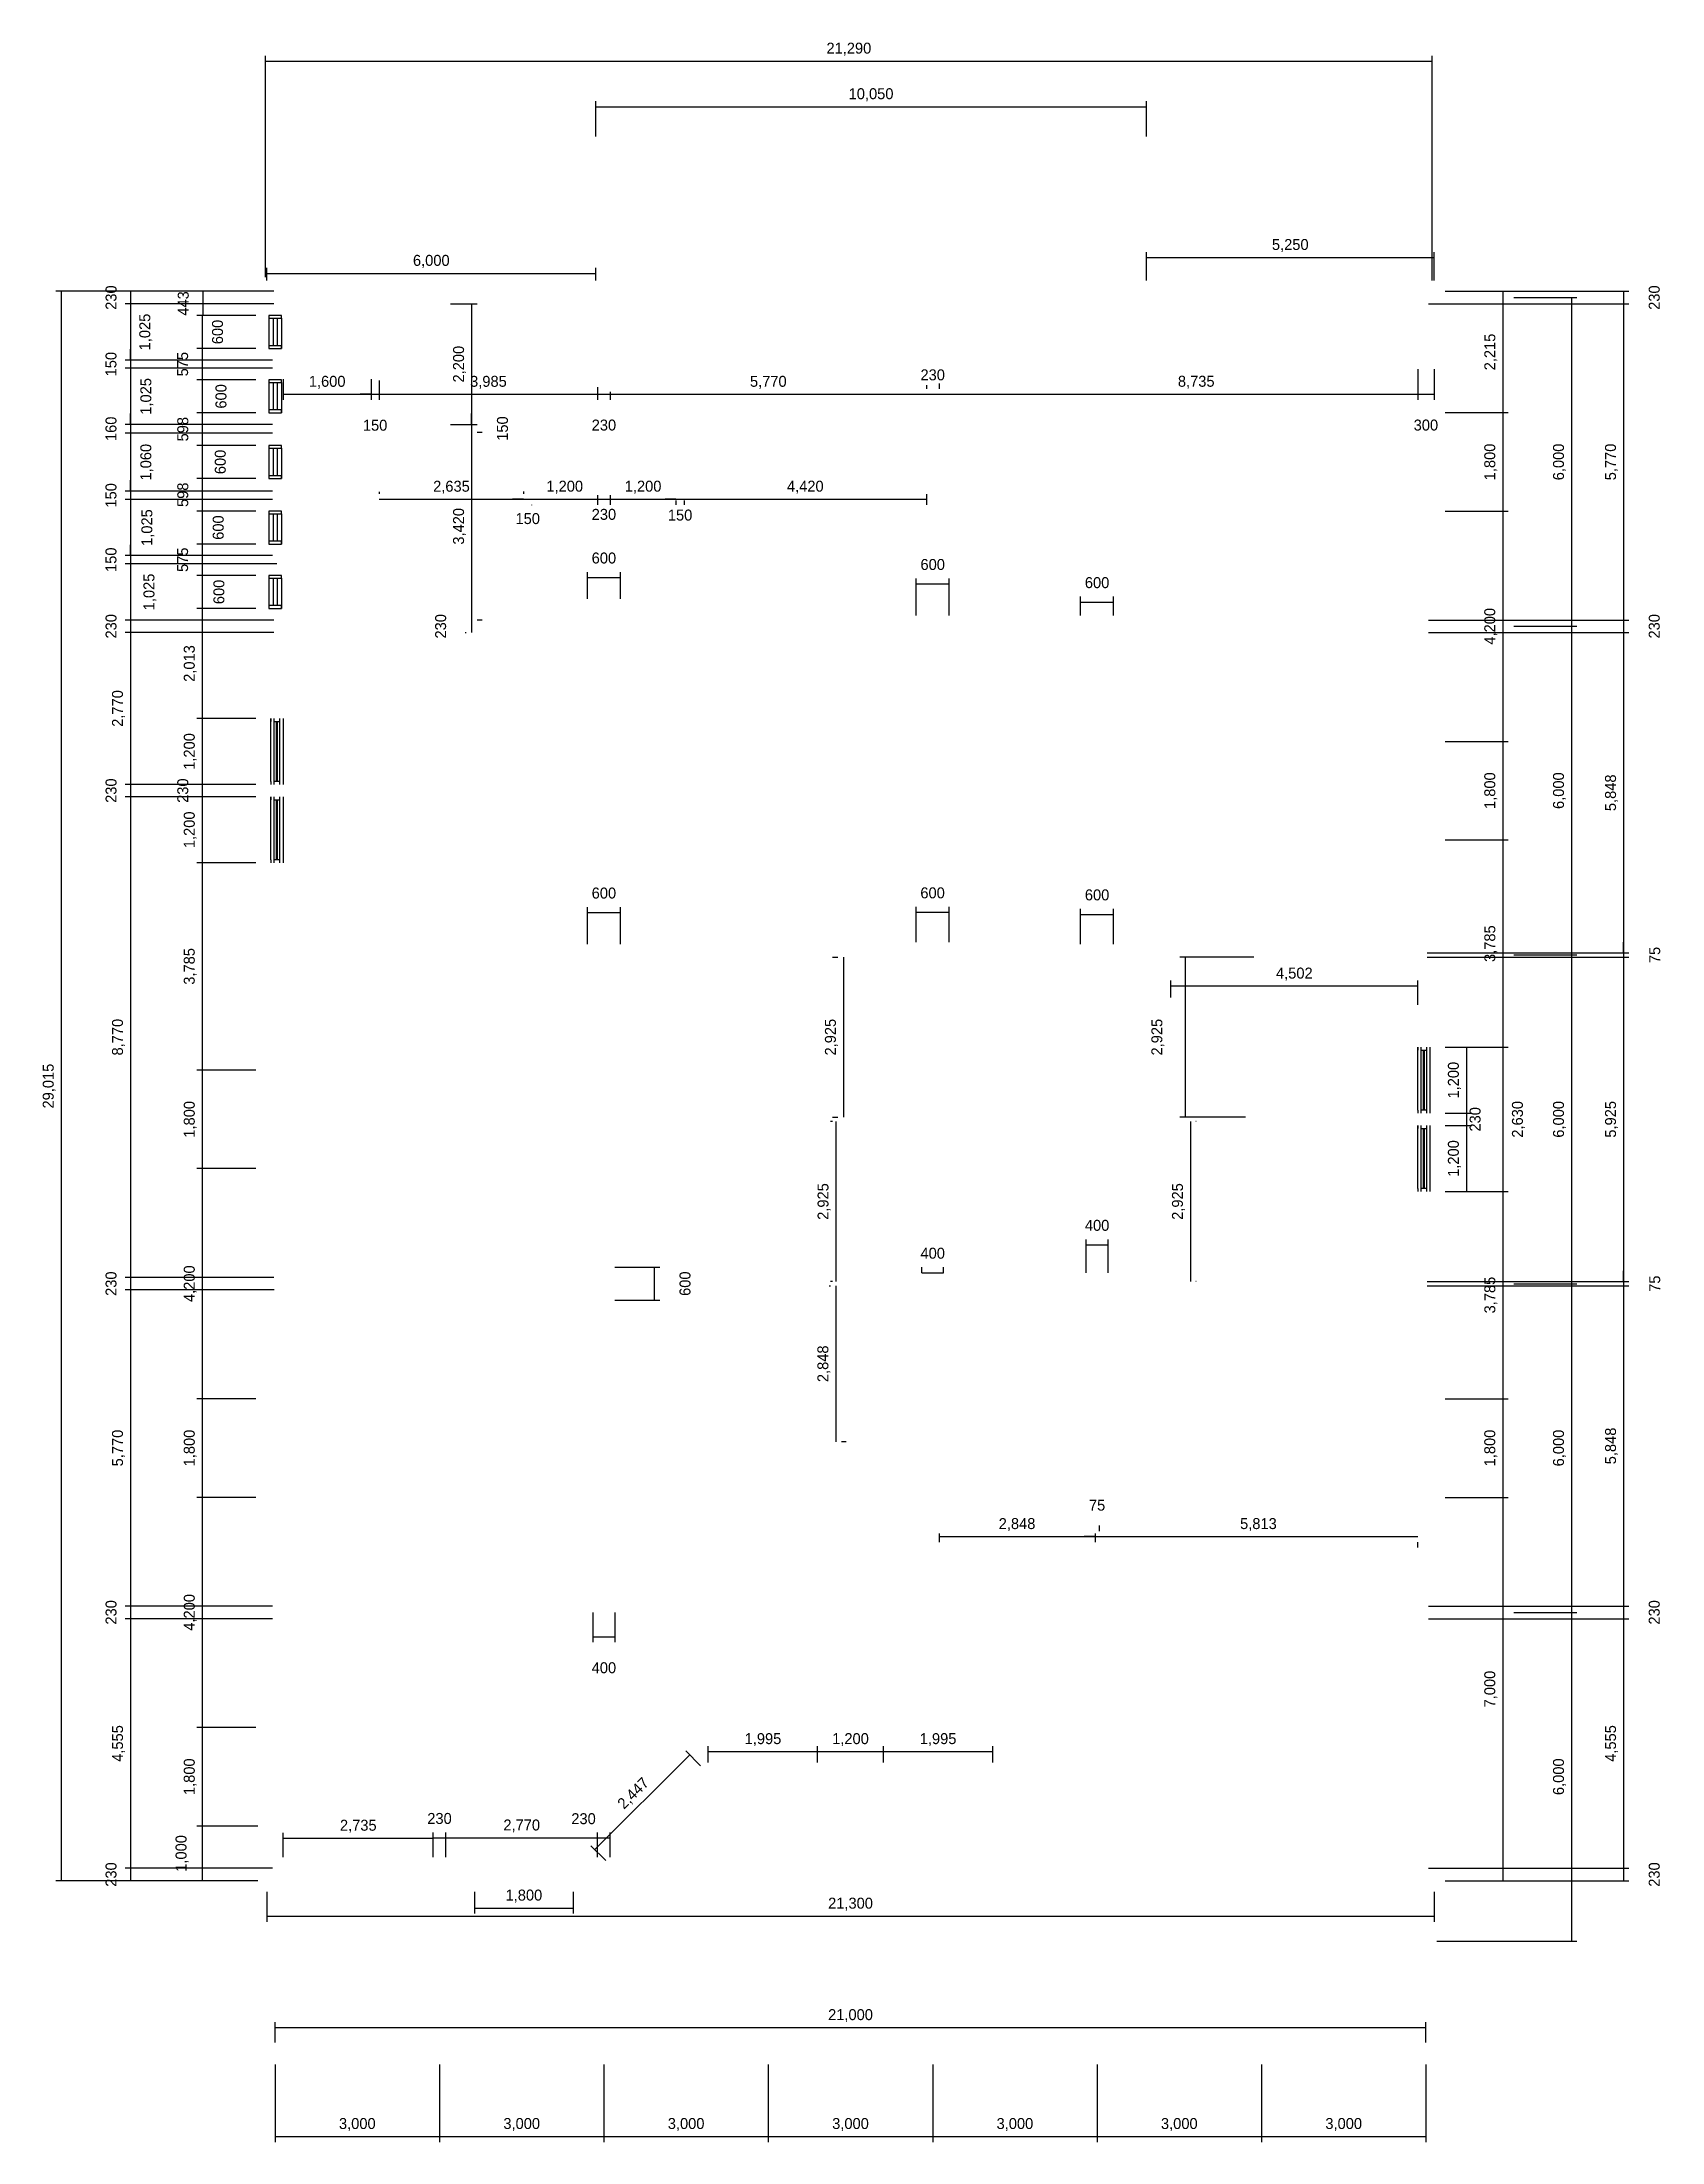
# Model space of a CAD drawing. Extents: x -2017610 to 288295, y -639251 to 250994.
# Drawn here: x 40877 to 70439, y -274828 to -236494 of the extents above; entities that cross this region are included whole.
import ezdxf

# ---------------------------------------------------------------- set-up
doc = ezdxf.new("R2010")
doc.units = 0
doc.header["$LTSCALE"] = 2
doc.header["$MEASUREMENT"] = 0
doc.header["$PDMODE"] = 2
doc.layers.get('0').update_dxf_attribs({"linetype": 'CONTINUOUS'})
doc.layers.get('DEFPOINTS').update_dxf_attribs({"linetype": 'CONTINUOUS'})
doc.layers.add('DIM', color=8, linetype='CONTINUOUS')
doc.layers.add('DOOR-WINDOW', color=8, linetype='CONTINUOUS')
doc.styles.add('STYLUS', font='stylu.ttf')
doc.dimstyles.new('DIM100S', dxfattribs={"dimscale": 0, "dimtxt": 200, "dimasz": 200, "dimexe": 100, "dimexo": 200, "dimgap": 100, "dimtad": 1, "dimdec": 0, "dimtxsty": 'STYLUS', "dimblk1": 'ARCHTICK', "dimblk2": 'ARCHTICK', "dimsah": 1, "dimcen": 100, "dimclrd": 256, "dimclre": 256, "dimclrt": 10, "dimazin": 3, "dimtfac": 1, "dimtdec": 0, "dimtmove": 0, "dimatfit": 3, "dimtolj": 1, "dimtzin": 0})

msp = doc.modelspace()

# ---------------------------------------------------------------- blocks, each defined once
blk = doc.blocks.new('*D850')
at = {"layer": 'DEFPOINTS', "color": 0}
for p in [(60431, -246718), (59831, -247160), (60431, -247160)]:
    blk.add_point(p, dxfattribs=at)
at = {"layer": 'DIM'}
for p, q in [((59831, -246960), (59831, -246618)), ((59831, -246718), (60431, -246718)), ((60431, -246960), (60431, -246618))]:
    blk.add_line(p, q, dxfattribs=at)
at = {"layer": 'DIM', "color": 10, "insert": (60131, -246364), "char_height": 200, "attachment_point": 5, "style": 'STYLUS'}
blk.add_mtext('\\A1;600', dxfattribs=at)
blk = doc.blocks.new('_ARCHTICK')
blk = doc.blocks.new('*D447')
at = {"layer": 'DEFPOINTS', "color": 0}
for p in [(57431, -246387), (56831, -247160), (57431, -247160)]:
    blk.add_point(p, dxfattribs=at)
at = {"layer": 'DIM'}
for p, q in [((56831, -246960), (56831, -246287)), ((56831, -246387), (57431, -246387)), ((57431, -246960), (57431, -246287))]:
    blk.add_line(p, q, dxfattribs=at)
at = {"layer": 'DIM', "color": 10, "insert": (57131, -246033), "char_height": 200, "attachment_point": 5, "style": 'STYLUS'}
blk.add_mtext('\\A1;600', dxfattribs=at)
blk = doc.blocks.new('*D851')
at = {"layer": 'DEFPOINTS', "color": 0}
for p in [(51431, -246269), (50831, -246860), (51431, -246860)]:
    blk.add_point(p, dxfattribs=at)
at = {"layer": 'DIM'}
for p, q in [((50831, -246660), (50831, -246169)), ((50831, -246269), (51431, -246269)), ((51431, -246660), (51431, -246169))]:
    blk.add_line(p, q, dxfattribs=at)
at = {"layer": 'DIM', "color": 10, "insert": (51131, -245915), "char_height": 200, "attachment_point": 5, "style": 'STYLUS'}
blk.add_mtext('\\A1;600', dxfattribs=at)
blk = doc.blocks.new('*D448')
at = {"layer": 'DEFPOINTS', "color": 0}
for p in [(51431, -252385), (50831, -253160), (51431, -253160)]:
    blk.add_point(p, dxfattribs=at)
at = {"layer": 'DIM'}
for p, q in [((50831, -252960), (50831, -252285)), ((50831, -252385), (51431, -252385)), ((51431, -252960), (51431, -252285))]:
    blk.add_line(p, q, dxfattribs=at)
at = {"layer": 'DIM', "color": 10, "insert": (51131, -252031), "char_height": 200, "attachment_point": 5, "style": 'STYLUS'}
blk.add_mtext('\\A1;600', dxfattribs=at)
blk = doc.blocks.new('*D449')
at = {"layer": 'DEFPOINTS', "color": 0}
for p in [(57429, -252381), (56829, -253123), (57429, -253123)]:
    blk.add_point(p, dxfattribs=at)
at = {"layer": 'DIM'}
for p, q in [((56829, -252923), (56829, -252281)), ((56829, -252381), (57429, -252381)), ((57429, -252923), (57429, -252281))]:
    blk.add_line(p, q, dxfattribs=at)
at = {"layer": 'DIM', "color": 10, "insert": (57129, -252027), "char_height": 200, "attachment_point": 5, "style": 'STYLUS'}
blk.add_mtext('\\A1;600', dxfattribs=at)
blk = doc.blocks.new('*D450')
at = {"layer": 'DEFPOINTS', "color": 0}
for p in [(60431, -252419), (59831, -253160), (60431, -253160)]:
    blk.add_point(p, dxfattribs=at)
at = {"layer": 'DIM'}
for p, q in [((59831, -252960), (59831, -252319)), ((59831, -252419), (60431, -252419)), ((60431, -252960), (60431, -252319))]:
    blk.add_line(p, q, dxfattribs=at)
at = {"layer": 'DIM', "color": 10, "insert": (60131, -252064), "char_height": 200, "attachment_point": 5, "style": 'STYLUS'}
blk.add_mtext('\\A1;600', dxfattribs=at)
blk = doc.blocks.new('*D451')
at = {"layer": 'DEFPOINTS', "color": 0}
for p in [(57331, -258960), (56931, -259160), (57331, -259160)]:
    blk.add_point(p, dxfattribs=at)
at = {"layer": 'DIM'}
for p, q in [((56931, -258960), (56931, -258860)), ((56931, -258960), (57331, -258960)), ((57331, -258960), (57331, -258860))]:
    blk.add_line(p, q, dxfattribs=at)
at = {"layer": 'DIM', "color": 10, "insert": (57131, -258605), "char_height": 200, "attachment_point": 5, "style": 'STYLUS'}
blk.add_mtext('\\A1;400', dxfattribs=at)
blk = doc.blocks.new('*D452')
at = {"layer": 'DEFPOINTS', "color": 0}
for p in [(60331, -258452), (59931, -259160), (60331, -259160)]:
    blk.add_point(p, dxfattribs=at)
at = {"layer": 'DIM'}
for p, q in [((59931, -258960), (59931, -258352)), ((60331, -258960), (60331, -258352)), ((59931, -258452), (60331, -258452))]:
    blk.add_line(p, q, dxfattribs=at)
at = {"layer": 'DIM', "color": 10, "insert": (60131, -258096), "char_height": 200, "attachment_point": 5, "style": 'STYLUS'}
blk.add_mtext('\\A1;400', dxfattribs=at)
blk = doc.blocks.new('*D453')
at = {"layer": 'DEFPOINTS', "color": 0}
for p in [(50931, -264960), (51331, -264960), (51331, -265606)]:
    blk.add_point(p, dxfattribs=at)
at = {"layer": 'DIM'}
for p, q in [((50931, -265160), (50931, -265706)), ((51331, -265160), (51331, -265706)), ((50931, -265606), (51331, -265606))]:
    blk.add_line(p, q, dxfattribs=at)
at = {"layer": 'DIM', "color": 10, "insert": (51131, -266172), "char_height": 200, "attachment_point": 5, "style": 'STYLUS'}
blk.add_mtext('\\A1;400', dxfattribs=at)
blk = doc.blocks.new('*D454')
at = {"layer": 'DEFPOINTS', "color": 0}
for p in [(61031, -237675), (50981, -238420), (61031, -238420)]:
    blk.add_point(p, dxfattribs=at)
at = {"layer": 'DIM'}
for p, q in [((50981, -238220), (50981, -237575)), ((61031, -238220), (61031, -237575)), ((50981, -237675), (61031, -237675))]:
    blk.add_line(p, q, dxfattribs=at)
at = {"layer": 'DIM', "color": 10, "insert": (56006, -237457), "char_height": 200, "attachment_point": 5, "style": 'STYLUS'}
blk.add_mtext('\\A1;10,050', dxfattribs=at)
blk = doc.blocks.new('*D455')
at = {"layer": 'DEFPOINTS', "color": 0}
for p in [(66246, -236844), (44956, -240985), (66246, -241045)]:
    blk.add_point(p, dxfattribs=at)
at = {"layer": 'DIM'}
for p, q in [((44956, -240785), (44956, -236744)), ((44956, -236844), (66246, -236844)), ((66246, -240845), (66246, -236744))]:
    blk.add_line(p, q, dxfattribs=at)
at = {"layer": 'DIM', "color": 10, "insert": (55601, -236625), "char_height": 200, "attachment_point": 5, "style": 'STYLUS'}
blk.add_mtext('\\A1;21,290', dxfattribs=at)
blk = doc.blocks.new('*D456')
at = {"layer": 'DEFPOINTS', "color": 0}
for p in [(45131, -273210), (48131, -273210), (48131, -274728)]:
    blk.add_point(p, dxfattribs=at)
at = {"layer": 'DIM'}
for p, q in [((45131, -273410), (45131, -274828)), ((48131, -273410), (48131, -274828)), ((45131, -274728), (48131, -274728))]:
    blk.add_line(p, q, dxfattribs=at)
at = {"layer": 'DIM', "color": 10, "insert": (46631, -274509), "char_height": 200, "attachment_point": 5, "style": 'STYLUS'}
blk.add_mtext('\\A1;3,000', dxfattribs=at)
blk = doc.blocks.new('*D457')
at = {"layer": 'DEFPOINTS', "color": 0}
for p in [(48131, -273210), (51131, -273210), (51131, -274728)]:
    blk.add_point(p, dxfattribs=at)
at = {"layer": 'DIM'}
for p, q in [((48131, -273410), (48131, -274828)), ((51131, -273410), (51131, -274828)), ((48131, -274728), (51131, -274728))]:
    blk.add_line(p, q, dxfattribs=at)
at = {"layer": 'DIM', "color": 10, "insert": (49631, -274509), "char_height": 200, "attachment_point": 5, "style": 'STYLUS'}
blk.add_mtext('\\A1;3,000', dxfattribs=at)
blk = doc.blocks.new('*D458')
at = {"layer": 'DEFPOINTS', "color": 0}
for p in [(51131, -273210), (54131, -273210), (54131, -274728)]:
    blk.add_point(p, dxfattribs=at)
at = {"layer": 'DIM'}
for p, q in [((51131, -273410), (51131, -274828)), ((54131, -273410), (54131, -274828)), ((51131, -274728), (54131, -274728))]:
    blk.add_line(p, q, dxfattribs=at)
at = {"layer": 'DIM', "color": 10, "insert": (52631, -274509), "char_height": 200, "attachment_point": 5, "style": 'STYLUS'}
blk.add_mtext('\\A1;3,000', dxfattribs=at)
blk = doc.blocks.new('*D459')
at = {"layer": 'DEFPOINTS', "color": 0}
for p in [(54131, -273210), (57131, -273210), (57131, -274728)]:
    blk.add_point(p, dxfattribs=at)
at = {"layer": 'DIM'}
for p, q in [((54131, -273410), (54131, -274828)), ((57131, -273410), (57131, -274828)), ((54131, -274728), (57131, -274728))]:
    blk.add_line(p, q, dxfattribs=at)
at = {"layer": 'DIM', "color": 10, "insert": (55631, -274509), "char_height": 200, "attachment_point": 5, "style": 'STYLUS'}
blk.add_mtext('\\A1;3,000', dxfattribs=at)
blk = doc.blocks.new('*D460')
at = {"layer": 'DEFPOINTS', "color": 0}
for p in [(57131, -273210), (60131, -273210), (60131, -274728)]:
    blk.add_point(p, dxfattribs=at)
at = {"layer": 'DIM'}
for p, q in [((57131, -273410), (57131, -274828)), ((60131, -273410), (60131, -274828)), ((57131, -274728), (60131, -274728))]:
    blk.add_line(p, q, dxfattribs=at)
at = {"layer": 'DIM', "color": 10, "insert": (58631, -274509), "char_height": 200, "attachment_point": 5, "style": 'STYLUS'}
blk.add_mtext('\\A1;3,000', dxfattribs=at)
blk = doc.blocks.new('*D461')
at = {"layer": 'DEFPOINTS', "color": 0}
for p in [(60131, -273210), (63131, -273210), (63131, -274728)]:
    blk.add_point(p, dxfattribs=at)
at = {"layer": 'DIM'}
for p, q in [((60131, -273410), (60131, -274828)), ((63131, -273410), (63131, -274828)), ((60131, -274728), (63131, -274728))]:
    blk.add_line(p, q, dxfattribs=at)
at = {"layer": 'DIM', "color": 10, "insert": (61631, -274509), "char_height": 200, "attachment_point": 5, "style": 'STYLUS'}
blk.add_mtext('\\A1;3,000', dxfattribs=at)
blk = doc.blocks.new('*D462')
at = {"layer": 'DEFPOINTS', "color": 0}
for p in [(63131, -273210), (66131, -273210), (66131, -274728)]:
    blk.add_point(p, dxfattribs=at)
at = {"layer": 'DIM'}
for p, q in [((63131, -273410), (63131, -274828)), ((66131, -273410), (66131, -274828)), ((63131, -274728), (66131, -274728))]:
    blk.add_line(p, q, dxfattribs=at)
at = {"layer": 'DIM', "color": 10, "insert": (64631, -274509), "char_height": 200, "attachment_point": 5, "style": 'STYLUS'}
blk.add_mtext('\\A1;3,000', dxfattribs=at)
blk = doc.blocks.new('*D463')
at = {"layer": 'DEFPOINTS', "color": 0}
for p in [(66131, -272739), (45131, -273210), (66131, -273210)]:
    blk.add_point(p, dxfattribs=at)
at = {"layer": 'DIM'}
for p, q in [((45131, -273010), (45131, -272639)), ((45131, -272739), (66131, -272739)), ((66131, -273010), (66131, -272639))]:
    blk.add_line(p, q, dxfattribs=at)
at = {"layer": 'DIM', "color": 10, "insert": (55631, -272521), "char_height": 200, "attachment_point": 5, "style": 'STYLUS'}
blk.add_mtext('\\A1;21,000', dxfattribs=at)
blk = doc.blocks.new('*D464')
at = {"layer": 'DEFPOINTS', "color": 0}
for p in [(44981, -270060), (66281, -270060), (66281, -270706)]:
    blk.add_point(p, dxfattribs=at)
at = {"layer": 'DIM'}
for p, q in [((44981, -270260), (44981, -270806)), ((66281, -270260), (66281, -270806)), ((44981, -270706), (66281, -270706))]:
    blk.add_line(p, q, dxfattribs=at)
at = {"layer": 'DIM', "color": 10, "insert": (55631, -270487), "char_height": 200, "attachment_point": 5, "style": 'STYLUS'}
blk.add_mtext('\\A1;21,300', dxfattribs=at)
blk = doc.blocks.new('*D465')
at = {"layer": 'DEFPOINTS', "color": 0}
for p in [(66281, -241045), (66281, -243260), (67534, -243260)]:
    blk.add_point(p, dxfattribs=at)
at = {"layer": 'DIM'}
for p, q in [((66481, -241045), (67634, -241045)), ((67534, -241045), (67534, -243260)), ((66481, -243260), (67634, -243260))]:
    blk.add_line(p, q, dxfattribs=at)
at = {"layer": 'DIM', "color": 10, "insert": (67316, -242153), "char_height": 200, "attachment_point": 5, "rotation": 90, "style": 'STYLUS'}
blk.add_mtext('\\A1;2,215', dxfattribs=at)
blk = doc.blocks.new('*D466')
at = {"layer": 'DEFPOINTS', "color": 0}
for p in [(66281, -243260), (66281, -245060), (67534, -245060)]:
    blk.add_point(p, dxfattribs=at)
at = {"layer": 'DIM'}
for p, q in [((66481, -243260), (67634, -243260)), ((67534, -243260), (67534, -245060)), ((66481, -245060), (67634, -245060))]:
    blk.add_line(p, q, dxfattribs=at)
at = {"layer": 'DIM', "color": 10, "insert": (67315, -244160), "char_height": 200, "attachment_point": 5, "rotation": 90, "style": 'STYLUS'}
blk.add_mtext('\\A1;1,800', dxfattribs=at)
blk = doc.blocks.new('*D467')
at = {"layer": 'DEFPOINTS', "color": 0}
for p in [(66281, -245060), (66281, -249260), (67534, -249260)]:
    blk.add_point(p, dxfattribs=at)
at = {"layer": 'DIM'}
for p, q in [((66481, -245060), (67634, -245060)), ((67534, -245060), (67534, -249260)), ((66481, -249260), (67634, -249260))]:
    blk.add_line(p, q, dxfattribs=at)
at = {"layer": 'DIM', "color": 10, "insert": (67315, -247160), "char_height": 200, "attachment_point": 5, "rotation": 90, "style": 'STYLUS'}
blk.add_mtext('\\A1;4,200', dxfattribs=at)
blk = doc.blocks.new('*D468')
at = {"layer": 'DEFPOINTS', "color": 0}
for p in [(66281, -249260), (66281, -251060), (67534, -251060)]:
    blk.add_point(p, dxfattribs=at)
at = {"layer": 'DIM'}
for p, q in [((66481, -249260), (67634, -249260)), ((67534, -249260), (67534, -251060)), ((66481, -251060), (67634, -251060))]:
    blk.add_line(p, q, dxfattribs=at)
at = {"layer": 'DIM', "color": 10, "insert": (67315, -250160), "char_height": 200, "attachment_point": 5, "rotation": 90, "style": 'STYLUS'}
blk.add_mtext('\\A1;1,800', dxfattribs=at)
blk = doc.blocks.new('*D469')
at = {"layer": 'DEFPOINTS', "color": 0}
for p in [(66281, -251060), (66281, -254845), (67534, -254845)]:
    blk.add_point(p, dxfattribs=at)
at = {"layer": 'DIM'}
for p, q in [((66481, -251060), (67634, -251060)), ((67534, -251060), (67534, -254845)), ((66481, -254845), (67634, -254845))]:
    blk.add_line(p, q, dxfattribs=at)
at = {"layer": 'DIM', "color": 10, "insert": (67316, -252953), "char_height": 200, "attachment_point": 5, "rotation": 90, "style": 'STYLUS'}
blk.add_mtext('\\A1;3,785', dxfattribs=at)
blk = doc.blocks.new('*D470')
at = {"layer": 'DEFPOINTS', "color": 0}
for p in [(66281, -254845), (66281, -257475), (67534, -257475)]:
    blk.add_point(p, dxfattribs=at)
at = {"layer": 'DIM'}
for p, q in [((66481, -254845), (67634, -254845)), ((67534, -254845), (67534, -257475)), ((66481, -257475), (67634, -257475))]:
    blk.add_line(p, q, dxfattribs=at)
at = {"layer": 'DIM', "color": 10, "insert": (67820, -256160), "char_height": 200, "attachment_point": 5, "rotation": 90, "style": 'STYLUS'}
blk.add_mtext('\\A1;2,630', dxfattribs=at)
blk = doc.blocks.new('*D471')
at = {"layer": 'DEFPOINTS', "color": 0}
for p in [(66281, -257475), (66281, -261260), (67534, -261260)]:
    blk.add_point(p, dxfattribs=at)
at = {"layer": 'DIM'}
for p, q in [((66481, -257475), (67634, -257475)), ((67534, -257475), (67534, -261260)), ((66481, -261260), (67634, -261260))]:
    blk.add_line(p, q, dxfattribs=at)
at = {"layer": 'DIM', "color": 10, "insert": (67316, -259368), "char_height": 200, "attachment_point": 5, "rotation": 90, "style": 'STYLUS'}
blk.add_mtext('\\A1;3,785', dxfattribs=at)
blk = doc.blocks.new('*D472')
at = {"layer": 'DEFPOINTS', "color": 0}
for p in [(66281, -261260), (66281, -263060), (67534, -263060)]:
    blk.add_point(p, dxfattribs=at)
at = {"layer": 'DIM'}
for p, q in [((66481, -261260), (67634, -261260)), ((67534, -261260), (67534, -263060)), ((66481, -263060), (67634, -263060))]:
    blk.add_line(p, q, dxfattribs=at)
at = {"layer": 'DIM', "color": 10, "insert": (67315, -262160), "char_height": 200, "attachment_point": 5, "rotation": 90, "style": 'STYLUS'}
blk.add_mtext('\\A1;1,800', dxfattribs=at)
blk = doc.blocks.new('*D473')
at = {"layer": 'DEFPOINTS', "color": 0}
for p in [(66281, -263060), (66281, -270060), (67534, -270060)]:
    blk.add_point(p, dxfattribs=at)
at = {"layer": 'DIM'}
for p, q in [((66481, -263060), (67634, -263060)), ((67534, -263060), (67534, -270060)), ((66481, -270060), (67634, -270060))]:
    blk.add_line(p, q, dxfattribs=at)
at = {"layer": 'DIM', "color": 10, "insert": (67315, -266560), "char_height": 200, "attachment_point": 5, "rotation": 90, "style": 'STYLUS'}
blk.add_mtext('\\A1;7,000', dxfattribs=at)
blk = doc.blocks.new('*D474')
at = {"layer": 'DEFPOINTS', "color": 0}
for p in [(67534, -241160), (67534, -247160), (68788, -247160)]:
    blk.add_point(p, dxfattribs=at)
at = {"layer": 'DIM'}
for p, q in [((67734, -241160), (68888, -241160)), ((68788, -241160), (68788, -247160)), ((67734, -247160), (68888, -247160))]:
    blk.add_line(p, q, dxfattribs=at)
at = {"layer": 'DIM', "color": 10, "insert": (68569, -244160), "char_height": 200, "attachment_point": 5, "rotation": 90, "style": 'STYLUS'}
blk.add_mtext('\\A1;6,000', dxfattribs=at)
blk = doc.blocks.new('*D475')
at = {"layer": 'DEFPOINTS', "color": 0}
for p in [(67534, -247160), (67534, -253160), (68788, -253160)]:
    blk.add_point(p, dxfattribs=at)
at = {"layer": 'DIM'}
for p, q in [((67734, -247160), (68888, -247160)), ((68788, -247160), (68788, -253160)), ((67734, -253160), (68888, -253160))]:
    blk.add_line(p, q, dxfattribs=at)
at = {"layer": 'DIM', "color": 10, "insert": (68569, -250160), "char_height": 200, "attachment_point": 5, "rotation": 90, "style": 'STYLUS'}
blk.add_mtext('\\A1;6,000', dxfattribs=at)
blk = doc.blocks.new('*D476')
at = {"layer": 'DEFPOINTS', "color": 0}
for p in [(67534, -253160), (67534, -259160), (68788, -259160)]:
    blk.add_point(p, dxfattribs=at)
at = {"layer": 'DIM'}
for p, q in [((67734, -253160), (68888, -253160)), ((68788, -253160), (68788, -259160)), ((67734, -259160), (68888, -259160))]:
    blk.add_line(p, q, dxfattribs=at)
at = {"layer": 'DIM', "color": 10, "insert": (68569, -256160), "char_height": 200, "attachment_point": 5, "rotation": 90, "style": 'STYLUS'}
blk.add_mtext('\\A1;6,000', dxfattribs=at)
blk = doc.blocks.new('*D477')
at = {"layer": 'DEFPOINTS', "color": 0}
for p in [(67534, -259160), (67534, -265160), (68788, -265160)]:
    blk.add_point(p, dxfattribs=at)
at = {"layer": 'DIM'}
for p, q in [((67734, -259160), (68888, -259160)), ((68788, -259160), (68788, -265160)), ((67734, -265160), (68888, -265160))]:
    blk.add_line(p, q, dxfattribs=at)
at = {"layer": 'DIM', "color": 10, "insert": (68569, -262160), "char_height": 200, "attachment_point": 5, "rotation": 90, "style": 'STYLUS'}
blk.add_mtext('\\A1;6,000', dxfattribs=at)
blk = doc.blocks.new('*D478')
at = {"layer": 'DEFPOINTS', "color": 0}
for p in [(67534, -265160), (66131, -271160), (68788, -271160)]:
    blk.add_point(p, dxfattribs=at)
at = {"layer": 'DIM'}
for p, q in [((67734, -265160), (68888, -265160)), ((68788, -265160), (68788, -271160)), ((66331, -271160), (68888, -271160))]:
    blk.add_line(p, q, dxfattribs=at)
at = {"layer": 'DIM', "color": 10, "insert": (68569, -268160), "char_height": 200, "attachment_point": 5, "rotation": 90, "style": 'STYLUS'}
blk.add_mtext('\\A1;6,000', dxfattribs=at)
blk = doc.blocks.new('*D479')
at = {"layer": 'DEFPOINTS', "color": 0}
for p in [(48016, -269282), (45281, -269830), (48016, -269830)]:
    blk.add_point(p, dxfattribs=at)
at = {"layer": 'DIM'}
for p, q in [((45281, -269630), (45281, -269182)), ((45281, -269282), (48016, -269282)), ((48016, -269630), (48016, -269182))]:
    blk.add_line(p, q, dxfattribs=at)
at = {"layer": 'DIM', "color": 10, "insert": (46649, -269064), "char_height": 200, "attachment_point": 5, "style": 'STYLUS'}
blk.add_mtext('\\A1;2,735', dxfattribs=at)
blk = doc.blocks.new('*D480')
at = {"layer": 'DEFPOINTS', "color": 0}
for p in [(52696, -267760), (53036, -268100), (51306, -269830)]:
    blk.add_point(p, dxfattribs=at)
at = {"layer": 'DIM'}
for p, q in [((50966, -269490), (52696, -267760)), ((52895, -267959), (52625, -267690)), ((51165, -269689), (50895, -269420))]:
    blk.add_line(p, q, dxfattribs=at)
at = {"layer": 'DIM', "color": 10, "insert": (51677, -268471), "char_height": 200, "attachment_point": 5, "rotation": 45, "style": 'STYLUS'}
blk.add_mtext('\\A1;2,447', dxfattribs=at)
blk = doc.blocks.new('*D481')
at = {"layer": 'DEFPOINTS', "color": 0}
for p in [(55031, -267701), (53036, -268100), (55031, -268100)]:
    blk.add_point(p, dxfattribs=at)
at = {"layer": 'DIM'}
for p, q in [((53036, -267900), (53036, -267601)), ((53036, -267701), (55031, -267701)), ((55031, -267900), (55031, -267601))]:
    blk.add_line(p, q, dxfattribs=at)
at = {"layer": 'DIM', "color": 10, "insert": (54034, -267483), "char_height": 200, "attachment_point": 5, "style": 'STYLUS'}
blk.add_mtext('\\A1;1,995', dxfattribs=at)
blk = doc.blocks.new('*D482')
at = {"layer": 'DEFPOINTS', "color": 0}
for p in [(56231, -267701), (55031, -268100), (56231, -268100)]:
    blk.add_point(p, dxfattribs=at)
at = {"layer": 'DIM'}
for p, q in [((55031, -267900), (55031, -267601)), ((55031, -267701), (56231, -267701)), ((56231, -267900), (56231, -267601))]:
    blk.add_line(p, q, dxfattribs=at)
at = {"layer": 'DIM', "color": 10, "insert": (55631, -267483), "char_height": 200, "attachment_point": 5, "style": 'STYLUS'}
blk.add_mtext('\\A1;1,200', dxfattribs=at)
blk = doc.blocks.new('*D483')
at = {"layer": 'DEFPOINTS', "color": 0}
for p in [(58226, -267701), (56231, -268100), (58226, -268100)]:
    blk.add_point(p, dxfattribs=at)
at = {"layer": 'DIM'}
for p, q in [((56231, -267900), (56231, -267601)), ((56231, -267701), (58226, -267701)), ((58226, -267900), (58226, -267601))]:
    blk.add_line(p, q, dxfattribs=at)
at = {"layer": 'DIM', "color": 10, "insert": (57229, -267483), "char_height": 200, "attachment_point": 5, "style": 'STYLUS'}
blk.add_mtext('\\A1;1,995', dxfattribs=at)
blk = doc.blocks.new('*D484')
at = {"layer": 'DEFPOINTS', "color": 0}
for p in [(44981, -241045), (43810, -241488), (44981, -241488)]:
    blk.add_point(p, dxfattribs=at)
at = {"layer": 'DIM'}
for p, q in [((44781, -241045), (43710, -241045)), ((43810, -241045), (43810, -241488)), ((44781, -241488), (43710, -241488))]:
    blk.add_line(p, q, dxfattribs=at)
at = {"layer": 'DIM', "color": 10, "insert": (43456, -241267), "char_height": 200, "attachment_point": 5, "rotation": 90, "style": 'STYLUS'}
blk.add_mtext('\\A1;443', dxfattribs=at)
blk = doc.blocks.new('W1200')
for p, q in [((50, 230), (0, 230)), ((0, 165), (1200, 165)), ((0, 65), (1200, 65)), ((0, 0), (50, 0)), ((50, 230), (1200, 230)), ((50, 65), (50, 165)), ((50, 125), (1150, 125)), ((50, 105), (1150, 105)), ((50, 0), (1200, 0)), ((1200, 230), (1150, 230)), ((1150, 165), (1150, 65)), ((1150, 0), (1200, 0))]:
    blk.add_line(p, q)
blk = doc.blocks.new('W600')
at = {"layer": 'DOOR-WINDOW', "ltscale": 1000}
for p, q in [((50, 0), (0, 0)), ((0, 0), (0, -230)), ((50, 0), (600, 0)), ((50, -230), (50, 0)), ((550, 0), (550, -230)), ((600, 0), (550, 0)), ((600, -230), (600, 0)), ((0, -230), (50, -230)), ((50, -80), (550, -80)), ((50, -150), (550, -150)), ((50, -230), (600, -230)), ((550, -230), (600, -230))]:
    blk.add_line(p, q, dxfattribs=at)
blk = doc.blocks.new('*D524')
at = {"layer": 'DEFPOINTS', "color": 0}
for p in [(51131, -258860), (51131, -259460), (52049, -259460)]:
    blk.add_point(p, dxfattribs=at)
at = {"layer": 'DIM'}
for p, q in [((51331, -258860), (52149, -258860)), ((52049, -258860), (52049, -259460)), ((51331, -259460), (52149, -259460))]:
    blk.add_line(p, q, dxfattribs=at)
at = {"layer": 'DIM', "color": 10, "insert": (52612, -259160), "char_height": 200, "attachment_point": 5, "rotation": 90, "style": 'STYLUS'}
blk.add_mtext('\\A1;600', dxfattribs=at)
blk = doc.blocks.new('*D525')
at = {"layer": 'DEFPOINTS', "color": 0}
for p in [(48246, -269277), (48016, -269830), (48246, -269830)]:
    blk.add_point(p, dxfattribs=at)
at = {"layer": 'DIM'}
for p, q in [((48016, -269630), (48016, -269177)), ((48016, -269277), (48246, -269277)), ((48246, -269630), (48246, -269177))]:
    blk.add_line(p, q, dxfattribs=at)
at = {"layer": 'DIM', "color": 10, "insert": (48131, -268923), "char_height": 200, "attachment_point": 5, "style": 'STYLUS'}
blk.add_mtext('\\A1;230', dxfattribs=at)
blk = doc.blocks.new('*D526')
at = {"layer": 'DEFPOINTS', "color": 0}
for p in [(51016, -269277), (48246, -269830), (51016, -269830)]:
    blk.add_point(p, dxfattribs=at)
at = {"layer": 'DIM'}
for p, q in [((48246, -269630), (48246, -269177)), ((48246, -269277), (51016, -269277)), ((51016, -269630), (51016, -269177))]:
    blk.add_line(p, q, dxfattribs=at)
at = {"layer": 'DIM', "color": 10, "insert": (49631, -269059), "char_height": 200, "attachment_point": 5, "style": 'STYLUS'}
blk.add_mtext('\\A1;2,770', dxfattribs=at)
blk = doc.blocks.new('*D527')
at = {"layer": 'DEFPOINTS', "color": 0}
for p in [(51246, -269277), (51016, -269830), (51246, -269830)]:
    blk.add_point(p, dxfattribs=at)
at = {"layer": 'DIM'}
for p, q in [((51016, -269630), (51016, -269177)), ((51016, -269277), (51246, -269277)), ((51246, -269630), (51246, -269177))]:
    blk.add_line(p, q, dxfattribs=at)
at = {"layer": 'DIM', "color": 10, "insert": (50759, -268927), "char_height": 200, "attachment_point": 5, "style": 'STYLUS'}
blk.add_mtext('\\A1;230', dxfattribs=at)
blk = doc.blocks.new('*D528')
at = {"layer": 'DEFPOINTS', "color": 0}
for p in [(44981, -241488), (43801, -242088), (44981, -242088)]:
    blk.add_point(p, dxfattribs=at)
at = {"layer": 'DIM'}
for p, q in [((44781, -241488), (43701, -241488)), ((43801, -241488), (43801, -242088)), ((44781, -242088), (43701, -242088))]:
    blk.add_line(p, q, dxfattribs=at)
at = {"layer": 'DIM', "color": 10, "insert": (44081, -241788), "char_height": 200, "attachment_point": 5, "rotation": 90, "style": 'STYLUS'}
blk.add_mtext('\\A1;600', dxfattribs=at)
blk = doc.blocks.new('*D529')
at = {"layer": 'DEFPOINTS', "color": 0}
for p in [(44981, -242088), (43801, -242663), (44981, -242663)]:
    blk.add_point(p, dxfattribs=at)
at = {"layer": 'DIM'}
for p, q in [((44781, -242088), (43701, -242088)), ((43801, -242088), (43801, -242663)), ((44781, -242663), (43701, -242663))]:
    blk.add_line(p, q, dxfattribs=at)
at = {"layer": 'DIM', "color": 10, "insert": (43444, -242375), "char_height": 200, "attachment_point": 5, "rotation": 90, "style": 'STYLUS'}
blk.add_mtext('\\A1;575', dxfattribs=at)
blk = doc.blocks.new('*D530')
at = {"layer": 'DEFPOINTS', "color": 0}
for p in [(44981, -242663), (43801, -243263), (44981, -243263)]:
    blk.add_point(p, dxfattribs=at)
at = {"layer": 'DIM'}
for p, q in [((44781, -242663), (43701, -242663)), ((43801, -242663), (43801, -243263)), ((44781, -243263), (43701, -243263))]:
    blk.add_line(p, q, dxfattribs=at)
at = {"layer": 'DIM', "color": 10, "insert": (44144, -242963), "char_height": 200, "attachment_point": 5, "rotation": 90, "style": 'STYLUS'}
blk.add_mtext('\\A1;600', dxfattribs=at)
blk = doc.blocks.new('*D531')
at = {"layer": 'DEFPOINTS', "color": 0}
for p in [(44981, -243263), (43801, -243860), (44981, -243860)]:
    blk.add_point(p, dxfattribs=at)
at = {"layer": 'DIM'}
for p, q in [((44781, -243263), (43701, -243263)), ((43801, -243263), (43801, -243860)), ((44781, -243860), (43701, -243860))]:
    blk.add_line(p, q, dxfattribs=at)
at = {"layer": 'DIM', "color": 10, "insert": (43447, -243562), "char_height": 200, "attachment_point": 5, "rotation": 90, "style": 'STYLUS'}
blk.add_mtext('\\A1;598', dxfattribs=at)
blk = doc.blocks.new('*D532')
at = {"layer": 'DEFPOINTS', "color": 0}
for p in [(44981, -243860), (43801, -244460), (44981, -244460)]:
    blk.add_point(p, dxfattribs=at)
at = {"layer": 'DIM'}
for p, q in [((44781, -243860), (43701, -243860)), ((43801, -243860), (43801, -244460)), ((44781, -244460), (43701, -244460))]:
    blk.add_line(p, q, dxfattribs=at)
at = {"layer": 'DIM', "color": 10, "insert": (44131, -244160), "char_height": 200, "attachment_point": 5, "rotation": 90, "style": 'STYLUS'}
blk.add_mtext('\\A1;600', dxfattribs=at)
blk = doc.blocks.new('*D533')
at = {"layer": 'DEFPOINTS', "color": 0}
for p in [(44981, -244460), (43801, -245058), (44981, -245058)]:
    blk.add_point(p, dxfattribs=at)
at = {"layer": 'DIM'}
for p, q in [((44781, -244460), (43701, -244460)), ((43801, -244460), (43801, -245058)), ((44781, -245058), (43701, -245058))]:
    blk.add_line(p, q, dxfattribs=at)
at = {"layer": 'DIM', "color": 10, "insert": (43447, -244759), "char_height": 200, "attachment_point": 5, "rotation": 90, "style": 'STYLUS'}
blk.add_mtext('\\A1;598', dxfattribs=at)
blk = doc.blocks.new('*D534')
at = {"layer": 'DEFPOINTS', "color": 0}
for p in [(44981, -245058), (43801, -245658), (44981, -245658)]:
    blk.add_point(p, dxfattribs=at)
at = {"layer": 'DIM'}
for p, q in [((44781, -245058), (43701, -245058)), ((43801, -245058), (43801, -245658)), ((44781, -245658), (43701, -245658))]:
    blk.add_line(p, q, dxfattribs=at)
at = {"layer": 'DIM', "color": 10, "insert": (44094, -245358), "char_height": 200, "attachment_point": 5, "rotation": 90, "style": 'STYLUS'}
blk.add_mtext('\\A1;600', dxfattribs=at)
blk = doc.blocks.new('*D535')
at = {"layer": 'DEFPOINTS', "color": 0}
for p in [(44981, -245658), (43801, -246233), (44981, -246233)]:
    blk.add_point(p, dxfattribs=at)
at = {"layer": 'DIM'}
for p, q in [((44781, -245658), (43701, -245658)), ((43801, -245658), (43801, -246233)), ((44781, -246233), (43701, -246233))]:
    blk.add_line(p, q, dxfattribs=at)
at = {"layer": 'DIM', "color": 10, "insert": (43444, -245945), "char_height": 200, "attachment_point": 5, "rotation": 90, "style": 'STYLUS'}
blk.add_mtext('\\A1;575', dxfattribs=at)
blk = doc.blocks.new('*D536')
at = {"layer": 'DEFPOINTS', "color": 0}
for p in [(44981, -246233), (43801, -246833), (44981, -246833)]:
    blk.add_point(p, dxfattribs=at)
at = {"layer": 'DIM'}
for p, q in [((44781, -246233), (43701, -246233)), ((43801, -246233), (43801, -246833)), ((44781, -246833), (43701, -246833))]:
    blk.add_line(p, q, dxfattribs=at)
at = {"layer": 'DIM', "color": 10, "insert": (44106, -246533), "char_height": 200, "attachment_point": 5, "rotation": 90, "style": 'STYLUS'}
blk.add_mtext('\\A1;600', dxfattribs=at)
blk = doc.blocks.new('*D537')
at = {"layer": 'DEFPOINTS', "color": 0}
for p in [(44981, -246833), (43801, -248845), (44981, -248845)]:
    blk.add_point(p, dxfattribs=at)
at = {"layer": 'DIM'}
for p, q in [((44781, -246833), (43701, -246833)), ((43801, -246833), (43801, -248845)), ((44781, -248845), (43701, -248845))]:
    blk.add_line(p, q, dxfattribs=at)
at = {"layer": 'DIM', "color": 10, "insert": (43583, -247839), "char_height": 200, "attachment_point": 5, "rotation": 90, "style": 'STYLUS'}
blk.add_mtext('\\A1;2,013', dxfattribs=at)
blk = doc.blocks.new('*D538')
at = {"layer": 'DEFPOINTS', "color": 0}
for p in [(44981, -248845), (43801, -250045), (44981, -250045)]:
    blk.add_point(p, dxfattribs=at)
at = {"layer": 'DIM'}
for p, q in [((44781, -248845), (43701, -248845)), ((43801, -248845), (43801, -250045)), ((44781, -250045), (43701, -250045))]:
    blk.add_line(p, q, dxfattribs=at)
at = {"layer": 'DIM', "color": 10, "insert": (43583, -249445), "char_height": 200, "attachment_point": 5, "rotation": 90, "style": 'STYLUS'}
blk.add_mtext('\\A1;1,200', dxfattribs=at)
blk = doc.blocks.new('*D539')
at = {"layer": 'DEFPOINTS', "color": 0}
for p in [(43801, -250275), (44981, -250045), (44981, -250275)]:
    blk.add_point(p, dxfattribs=at)
at = {"layer": 'DIM'}
for p, q in [((44781, -250045), (43701, -250045)), ((44781, -250275), (43701, -250275)), ((43801, -250045), (43801, -250275))]:
    blk.add_line(p, q, dxfattribs=at)
at = {"layer": 'DIM', "color": 10, "insert": (43447, -250160), "char_height": 200, "attachment_point": 5, "rotation": 90, "style": 'STYLUS'}
blk.add_mtext('\\A1;230', dxfattribs=at)
blk = doc.blocks.new('*D540')
at = {"layer": 'DEFPOINTS', "color": 0}
for p in [(44981, -250275), (43801, -251475), (44981, -251475)]:
    blk.add_point(p, dxfattribs=at)
at = {"layer": 'DIM'}
for p, q in [((44781, -250275), (43701, -250275)), ((43801, -250275), (43801, -251475)), ((44781, -251475), (43701, -251475))]:
    blk.add_line(p, q, dxfattribs=at)
at = {"layer": 'DIM', "color": 10, "insert": (43583, -250875), "char_height": 200, "attachment_point": 5, "rotation": 90, "style": 'STYLUS'}
blk.add_mtext('\\A1;1,200', dxfattribs=at)
blk = doc.blocks.new('*D541')
at = {"layer": 'DEFPOINTS', "color": 0}
for p in [(44981, -251475), (43801, -255260), (44981, -255260)]:
    blk.add_point(p, dxfattribs=at)
at = {"layer": 'DIM'}
for p, q in [((44781, -251475), (43701, -251475)), ((43801, -251475), (43801, -255260)), ((44781, -255260), (43701, -255260))]:
    blk.add_line(p, q, dxfattribs=at)
at = {"layer": 'DIM', "color": 10, "insert": (43583, -253368), "char_height": 200, "attachment_point": 5, "rotation": 90, "style": 'STYLUS'}
blk.add_mtext('\\A1;3,785', dxfattribs=at)
blk = doc.blocks.new('*D542')
at = {"layer": 'DEFPOINTS', "color": 0}
for p in [(44981, -255260), (43801, -257060), (44981, -257060)]:
    blk.add_point(p, dxfattribs=at)
at = {"layer": 'DIM'}
for p, q in [((44781, -255260), (43701, -255260)), ((43801, -255260), (43801, -257060)), ((44781, -257060), (43701, -257060))]:
    blk.add_line(p, q, dxfattribs=at)
at = {"layer": 'DIM', "color": 10, "insert": (43583, -256160), "char_height": 200, "attachment_point": 5, "rotation": 90, "style": 'STYLUS'}
blk.add_mtext('\\A1;1,800', dxfattribs=at)
blk = doc.blocks.new('*D543')
at = {"layer": 'DEFPOINTS', "color": 0}
for p in [(44981, -257060), (43801, -261260), (44981, -261260)]:
    blk.add_point(p, dxfattribs=at)
at = {"layer": 'DIM'}
for p, q in [((44781, -257060), (43701, -257060)), ((43801, -257060), (43801, -261260)), ((44781, -261260), (43701, -261260))]:
    blk.add_line(p, q, dxfattribs=at)
at = {"layer": 'DIM', "color": 10, "insert": (43583, -259160), "char_height": 200, "attachment_point": 5, "rotation": 90, "style": 'STYLUS'}
blk.add_mtext('\\A1;4,200', dxfattribs=at)
blk = doc.blocks.new('*D544')
at = {"layer": 'DEFPOINTS', "color": 0}
for p in [(44981, -261260), (43801, -263060), (44981, -263060)]:
    blk.add_point(p, dxfattribs=at)
at = {"layer": 'DIM'}
for p, q in [((44781, -261260), (43701, -261260)), ((43801, -261260), (43801, -263060)), ((44781, -263060), (43701, -263060))]:
    blk.add_line(p, q, dxfattribs=at)
at = {"layer": 'DIM', "color": 10, "insert": (43583, -262160), "char_height": 200, "attachment_point": 5, "rotation": 90, "style": 'STYLUS'}
blk.add_mtext('\\A1;1,800', dxfattribs=at)
blk = doc.blocks.new('*D545')
at = {"layer": 'DEFPOINTS', "color": 0}
for p in [(44981, -263060), (43801, -267260), (44981, -267260)]:
    blk.add_point(p, dxfattribs=at)
at = {"layer": 'DIM'}
for p, q in [((44781, -263060), (43701, -263060)), ((43801, -263060), (43801, -267260)), ((44781, -267260), (43701, -267260))]:
    blk.add_line(p, q, dxfattribs=at)
at = {"layer": 'DIM', "color": 10, "insert": (43583, -265160), "char_height": 200, "attachment_point": 5, "rotation": 90, "style": 'STYLUS'}
blk.add_mtext('\\A1;4,200', dxfattribs=at)
blk = doc.blocks.new('*D546')
at = {"layer": 'DEFPOINTS', "color": 0}
for p in [(44981, -267260), (43801, -269060), (45016, -269060)]:
    blk.add_point(p, dxfattribs=at)
at = {"layer": 'DIM'}
for p, q in [((44781, -267260), (43701, -267260)), ((43801, -267260), (43801, -269060)), ((44816, -269060), (43701, -269060))]:
    blk.add_line(p, q, dxfattribs=at)
at = {"layer": 'DIM', "color": 10, "insert": (43583, -268160), "char_height": 200, "attachment_point": 5, "rotation": 90, "style": 'STYLUS'}
blk.add_mtext('\\A1;1,800', dxfattribs=at)
blk = doc.blocks.new('*D547')
at = {"layer": 'DEFPOINTS', "color": 0}
for p in [(45016, -269060), (43801, -270060), (45016, -270060)]:
    blk.add_point(p, dxfattribs=at)
at = {"layer": 'DIM'}
for p, q in [((44816, -269060), (43701, -269060)), ((43801, -269060), (43801, -270060)), ((44816, -270060), (43701, -270060))]:
    blk.add_line(p, q, dxfattribs=at)
at = {"layer": 'DIM', "color": 10, "insert": (43433, -269560), "char_height": 200, "attachment_point": 5, "rotation": 90, "style": 'STYLUS'}
blk.add_mtext('\\A1;1,000', dxfattribs=at)
blk = doc.blocks.new('*D548')
at = {"layer": 'DEFPOINTS', "color": 0}
for p in [(45306, -241045), (42492, -241275), (45306, -241275)]:
    blk.add_point(p, dxfattribs=at)
at = {"layer": 'DIM'}
for p, q in [((45106, -241045), (42392, -241045)), ((42492, -241045), (42492, -241275)), ((45106, -241275), (42392, -241275))]:
    blk.add_line(p, q, dxfattribs=at)
at = {"layer": 'DIM', "color": 10, "insert": (42138, -241160), "char_height": 200, "attachment_point": 5, "rotation": 90, "style": 'STYLUS'}
blk.add_mtext('\\A1;230', dxfattribs=at)
blk = doc.blocks.new('*D549')
at = {"layer": 'DEFPOINTS', "color": 0}
for p in [(45306, -241275), (42492, -242300), (45281, -242300)]:
    blk.add_point(p, dxfattribs=at)
at = {"layer": 'DIM'}
for p, q in [((45106, -241275), (42392, -241275)), ((42492, -241275), (42492, -242300)), ((45081, -242300), (42392, -242300))]:
    blk.add_line(p, q, dxfattribs=at)
at = {"layer": 'DIM', "color": 10, "insert": (42771, -241788), "char_height": 200, "attachment_point": 5, "rotation": 90, "style": 'STYLUS'}
blk.add_mtext('\\A1;1,025', dxfattribs=at)
blk = doc.blocks.new('*D550')
at = {"layer": 'DEFPOINTS', "color": 0}
for p in [(42492, -242450), (45281, -242300), (45281, -242450)]:
    blk.add_point(p, dxfattribs=at)
at = {"layer": 'DIM'}
for p, q in [((42492, -242300), (42492, -242100)), ((45081, -242300), (42392, -242300)), ((45081, -242450), (42392, -242450)), ((42492, -242300), (42492, -242450)), ((42492, -242450), (42492, -242650))]:
    blk.add_line(p, q, dxfattribs=at)
at = {"layer": 'DIM', "color": 10, "insert": (42137, -242375), "char_height": 200, "attachment_point": 5, "rotation": 90, "style": 'STYLUS'}
blk.add_mtext('\\A1;150', dxfattribs=at)
blk = doc.blocks.new('*D551')
at = {"layer": 'DEFPOINTS', "color": 0}
for p in [(45281, -242450), (42492, -243475), (45281, -243475)]:
    blk.add_point(p, dxfattribs=at)
at = {"layer": 'DIM'}
for p, q in [((45081, -242450), (42392, -242450)), ((42492, -242450), (42492, -243475)), ((45081, -243475), (42392, -243475))]:
    blk.add_line(p, q, dxfattribs=at)
at = {"layer": 'DIM', "color": 10, "insert": (42790, -242963), "char_height": 200, "attachment_point": 5, "rotation": 90, "style": 'STYLUS'}
blk.add_mtext('\\A1;1,025', dxfattribs=at)
blk = doc.blocks.new('*D552')
at = {"layer": 'DEFPOINTS', "color": 0}
for p in [(42492, -243635), (45281, -243475), (45281, -243635)]:
    blk.add_point(p, dxfattribs=at)
at = {"layer": 'DIM'}
for p, q in [((42492, -243475), (42492, -243275)), ((45081, -243475), (42392, -243475)), ((45081, -243635), (42392, -243635)), ((42492, -243475), (42492, -243635)), ((42492, -243635), (42492, -243835))]:
    blk.add_line(p, q, dxfattribs=at)
at = {"layer": 'DIM', "color": 10, "insert": (42137, -243555), "char_height": 200, "attachment_point": 5, "rotation": 90, "style": 'STYLUS'}
blk.add_mtext('\\A1;160', dxfattribs=at)
blk = doc.blocks.new('*D553')
at = {"layer": 'DEFPOINTS', "color": 0}
for p in [(45281, -243635), (42492, -244695), (45281, -244695)]:
    blk.add_point(p, dxfattribs=at)
at = {"layer": 'DIM'}
for p, q in [((45081, -243635), (42392, -243635)), ((42492, -243635), (42492, -244695)), ((45081, -244695), (42392, -244695))]:
    blk.add_line(p, q, dxfattribs=at)
at = {"layer": 'DIM', "color": 10, "insert": (42790, -244165), "char_height": 200, "attachment_point": 5, "rotation": 90, "style": 'STYLUS'}
blk.add_mtext('\\A1;1,060', dxfattribs=at)
blk = doc.blocks.new('*D554')
at = {"layer": 'DEFPOINTS', "color": 0}
for p in [(42492, -244845), (45281, -244695), (45281, -244845)]:
    blk.add_point(p, dxfattribs=at)
at = {"layer": 'DIM'}
for p, q in [((42492, -244695), (42492, -244495)), ((45081, -244695), (42392, -244695)), ((45081, -244845), (42392, -244845)), ((42492, -244695), (42492, -244845)), ((42492, -244845), (42492, -245045))]:
    blk.add_line(p, q, dxfattribs=at)
at = {"layer": 'DIM', "color": 10, "insert": (42137, -244770), "char_height": 200, "attachment_point": 5, "rotation": 90, "style": 'STYLUS'}
blk.add_mtext('\\A1;150', dxfattribs=at)
blk = doc.blocks.new('*D555')
at = {"layer": 'DEFPOINTS', "color": 0}
for p in [(45281, -244845), (42492, -245870), (45281, -245870)]:
    blk.add_point(p, dxfattribs=at)
at = {"layer": 'DIM'}
for p, q in [((45081, -244845), (42392, -244845)), ((42492, -244845), (42492, -245870)), ((45081, -245870), (42392, -245870))]:
    blk.add_line(p, q, dxfattribs=at)
at = {"layer": 'DIM', "color": 10, "insert": (42809, -245358), "char_height": 200, "attachment_point": 5, "rotation": 90, "style": 'STYLUS'}
blk.add_mtext('\\A1;1,025', dxfattribs=at)
blk = doc.blocks.new('*D556')
at = {"layer": 'DEFPOINTS', "color": 0}
for p in [(42492, -246020), (45281, -245870), (45362, -246020)]:
    blk.add_point(p, dxfattribs=at)
at = {"layer": 'DIM'}
for p, q in [((42492, -245870), (42492, -245670)), ((45081, -245870), (42392, -245870)), ((45162, -246020), (42392, -246020)), ((42492, -245870), (42492, -246020)), ((42492, -246020), (42492, -246220))]:
    blk.add_line(p, q, dxfattribs=at)
at = {"layer": 'DIM', "color": 10, "insert": (42137, -245945), "char_height": 200, "attachment_point": 5, "rotation": 90, "style": 'STYLUS'}
blk.add_mtext('\\A1;150', dxfattribs=at)
blk = doc.blocks.new('*D557')
at = {"layer": 'DEFPOINTS', "color": 0}
for p in [(45362, -246020), (42492, -247045), (45306, -247045)]:
    blk.add_point(p, dxfattribs=at)
at = {"layer": 'DIM'}
for p, q in [((45162, -246020), (42392, -246020)), ((42492, -246020), (42492, -247045)), ((45106, -247045), (42392, -247045))]:
    blk.add_line(p, q, dxfattribs=at)
at = {"layer": 'DIM', "color": 10, "insert": (42847, -246533), "char_height": 200, "attachment_point": 5, "rotation": 90, "style": 'STYLUS'}
blk.add_mtext('\\A1;1,025', dxfattribs=at)
blk = doc.blocks.new('*D558')
at = {"layer": 'DEFPOINTS', "color": 0}
for p in [(45306, -247045), (42492, -247275), (45306, -247275)]:
    blk.add_point(p, dxfattribs=at)
at = {"layer": 'DIM'}
for p, q in [((45106, -247045), (42392, -247045)), ((42492, -247045), (42492, -247275)), ((45106, -247275), (42392, -247275))]:
    blk.add_line(p, q, dxfattribs=at)
at = {"layer": 'DIM', "color": 10, "insert": (42138, -247160), "char_height": 200, "attachment_point": 5, "rotation": 90, "style": 'STYLUS'}
blk.add_mtext('\\A1;230', dxfattribs=at)
blk = doc.blocks.new('*D559')
at = {"layer": 'DEFPOINTS', "color": 0}
for p in [(45306, -247275), (42492, -250045), (44981, -250045)]:
    blk.add_point(p, dxfattribs=at)
at = {"layer": 'DIM'}
for p, q in [((45106, -247275), (42392, -247275)), ((42492, -247275), (42492, -250045)), ((44781, -250045), (42392, -250045))]:
    blk.add_line(p, q, dxfattribs=at)
at = {"layer": 'DIM', "color": 10, "insert": (42273, -248660), "char_height": 200, "attachment_point": 5, "rotation": 90, "style": 'STYLUS'}
blk.add_mtext('\\A1;2,770', dxfattribs=at)
blk = doc.blocks.new('*D560')
at = {"layer": 'DEFPOINTS', "color": 0}
for p in [(42492, -250275), (44981, -250045), (44981, -250275)]:
    blk.add_point(p, dxfattribs=at)
at = {"layer": 'DIM'}
for p, q in [((44781, -250045), (42392, -250045)), ((44781, -250275), (42392, -250275)), ((42492, -250045), (42492, -250275))]:
    blk.add_line(p, q, dxfattribs=at)
at = {"layer": 'DIM', "color": 10, "insert": (42138, -250160), "char_height": 200, "attachment_point": 5, "rotation": 90, "style": 'STYLUS'}
blk.add_mtext('\\A1;230', dxfattribs=at)
blk = doc.blocks.new('*D561')
at = {"layer": 'DEFPOINTS', "color": 0}
for p in [(44981, -250275), (42492, -259045), (45306, -259045)]:
    blk.add_point(p, dxfattribs=at)
at = {"layer": 'DIM'}
for p, q in [((44781, -250275), (42392, -250275)), ((42492, -250275), (42492, -259045)), ((45106, -259045), (42392, -259045))]:
    blk.add_line(p, q, dxfattribs=at)
at = {"layer": 'DIM', "color": 10, "insert": (42273, -254660), "char_height": 200, "attachment_point": 5, "rotation": 90, "style": 'STYLUS'}
blk.add_mtext('\\A1;8,770', dxfattribs=at)
blk = doc.blocks.new('*D562')
at = {"layer": 'DEFPOINTS', "color": 0}
for p in [(45306, -259045), (42492, -259275), (45312, -259275)]:
    blk.add_point(p, dxfattribs=at)
at = {"layer": 'DIM'}
for p, q in [((45106, -259045), (42392, -259045)), ((42492, -259045), (42492, -259275)), ((45112, -259275), (42392, -259275))]:
    blk.add_line(p, q, dxfattribs=at)
at = {"layer": 'DIM', "color": 10, "insert": (42138, -259160), "char_height": 200, "attachment_point": 5, "rotation": 90, "style": 'STYLUS'}
blk.add_mtext('\\A1;230', dxfattribs=at)
blk = doc.blocks.new('*D563')
at = {"layer": 'DEFPOINTS', "color": 0}
for p in [(45312, -259275), (42492, -265045), (45281, -265045)]:
    blk.add_point(p, dxfattribs=at)
at = {"layer": 'DIM'}
for p, q in [((45112, -259275), (42392, -259275)), ((42492, -259275), (42492, -265045)), ((45081, -265045), (42392, -265045))]:
    blk.add_line(p, q, dxfattribs=at)
at = {"layer": 'DIM', "color": 10, "insert": (42273, -262160), "char_height": 200, "attachment_point": 5, "rotation": 90, "style": 'STYLUS'}
blk.add_mtext('\\A1;5,770', dxfattribs=at)
blk = doc.blocks.new('*D564')
at = {"layer": 'DEFPOINTS', "color": 0}
for p in [(45281, -265045), (42492, -265275), (45281, -265275)]:
    blk.add_point(p, dxfattribs=at)
at = {"layer": 'DIM'}
for p, q in [((45081, -265045), (42392, -265045)), ((42492, -265045), (42492, -265275)), ((45081, -265275), (42392, -265275))]:
    blk.add_line(p, q, dxfattribs=at)
at = {"layer": 'DIM', "color": 10, "insert": (42138, -265160), "char_height": 200, "attachment_point": 5, "rotation": 90, "style": 'STYLUS'}
blk.add_mtext('\\A1;230', dxfattribs=at)
blk = doc.blocks.new('*D565')
at = {"layer": 'DEFPOINTS', "color": 0}
for p in [(45281, -265275), (42492, -269830), (45281, -269830)]:
    blk.add_point(p, dxfattribs=at)
at = {"layer": 'DIM'}
for p, q in [((45081, -265275), (42392, -265275)), ((42492, -265275), (42492, -269830)), ((45081, -269830), (42392, -269830))]:
    blk.add_line(p, q, dxfattribs=at)
at = {"layer": 'DIM', "color": 10, "insert": (42274, -267553), "char_height": 200, "attachment_point": 5, "rotation": 90, "style": 'STYLUS'}
blk.add_mtext('\\A1;4,555', dxfattribs=at)
blk = doc.blocks.new('*D566')
at = {"layer": 'DEFPOINTS', "color": 0}
for p in [(45281, -269830), (42492, -270060), (44981, -270060)]:
    blk.add_point(p, dxfattribs=at)
at = {"layer": 'DIM'}
for p, q in [((45081, -269830), (42392, -269830)), ((42492, -269830), (42492, -270060)), ((44781, -270060), (42392, -270060))]:
    blk.add_line(p, q, dxfattribs=at)
at = {"layer": 'DIM', "color": 10, "insert": (42138, -269945), "char_height": 200, "attachment_point": 5, "rotation": 90, "style": 'STYLUS'}
blk.add_mtext('\\A1;230', dxfattribs=at)
blk = doc.blocks.new('*D567')
at = {"layer": 'DEFPOINTS', "color": 0}
for p in [(44981, -241045), (41227, -270060), (44981, -270060)]:
    blk.add_point(p, dxfattribs=at)
at = {"layer": 'DIM'}
for p, q in [((44781, -241045), (41127, -241045)), ((41227, -241045), (41227, -270060)), ((44781, -270060), (41127, -270060))]:
    blk.add_line(p, q, dxfattribs=at)
at = {"layer": 'DIM', "color": 10, "insert": (41009, -255553), "char_height": 200, "attachment_point": 5, "rotation": 90, "style": 'STYLUS'}
blk.add_mtext('\\A1;29,015', dxfattribs=at)
blk = doc.blocks.new('*D568')
at = {"layer": 'DEFPOINTS', "color": 0}
for p in [(66283, -241045), (65981, -241275), (69737, -241275)]:
    blk.add_point(p, dxfattribs=at)
at = {"layer": 'DIM'}
for p, q in [((66483, -241045), (69837, -241045)), ((69737, -241045), (69737, -241275)), ((66181, -241275), (69837, -241275))]:
    blk.add_line(p, q, dxfattribs=at)
at = {"layer": 'DIM', "color": 10, "insert": (70299, -241160), "char_height": 200, "attachment_point": 5, "rotation": 90, "style": 'STYLUS'}
blk.add_mtext('\\A1;230', dxfattribs=at)
blk = doc.blocks.new('*D569')
at = {"layer": 'DEFPOINTS', "color": 0}
for p in [(65981, -241275), (65981, -247045), (69737, -247045)]:
    blk.add_point(p, dxfattribs=at)
at = {"layer": 'DIM'}
for p, q in [((66181, -241275), (69837, -241275)), ((69737, -241275), (69737, -247045)), ((66181, -247045), (69837, -247045))]:
    blk.add_line(p, q, dxfattribs=at)
at = {"layer": 'DIM', "color": 10, "insert": (69518, -244160), "char_height": 200, "attachment_point": 5, "rotation": 90, "style": 'STYLUS'}
blk.add_mtext('\\A1;5,770', dxfattribs=at)
blk = doc.blocks.new('*D570')
at = {"layer": 'DEFPOINTS', "color": 0}
for p in [(65981, -247045), (65981, -247275), (69737, -247275)]:
    blk.add_point(p, dxfattribs=at)
at = {"layer": 'DIM'}
for p, q in [((66181, -247045), (69837, -247045)), ((69737, -247045), (69737, -247275)), ((66181, -247275), (69837, -247275))]:
    blk.add_line(p, q, dxfattribs=at)
at = {"layer": 'DIM', "color": 10, "insert": (70299, -247160), "char_height": 200, "attachment_point": 5, "rotation": 90, "style": 'STYLUS'}
blk.add_mtext('\\A1;230', dxfattribs=at)
blk = doc.blocks.new('*D571')
at = {"layer": 'DEFPOINTS', "color": 0}
for p in [(65981, -247275), (65956, -253123), (69737, -253123)]:
    blk.add_point(p, dxfattribs=at)
at = {"layer": 'DIM'}
for p, q in [((66181, -247275), (69837, -247275)), ((69737, -247275), (69737, -253123)), ((66156, -253123), (69837, -253123))]:
    blk.add_line(p, q, dxfattribs=at)
at = {"layer": 'DIM', "color": 10, "insert": (69519, -250199), "char_height": 200, "attachment_point": 5, "rotation": 90, "style": 'STYLUS'}
blk.add_mtext('\\A1;5,848', dxfattribs=at)
blk = doc.blocks.new('*D572')
at = {"layer": 'DEFPOINTS', "color": 0}
for p in [(65956, -253123), (65956, -253198), (69737, -253198)]:
    blk.add_point(p, dxfattribs=at)
at = {"layer": 'DIM'}
for p, q in [((69737, -253123), (69737, -252923)), ((66156, -253123), (69837, -253123)), ((66156, -253198), (69837, -253198)), ((69737, -253123), (69737, -253198)), ((69737, -253198), (69737, -253398))]:
    blk.add_line(p, q, dxfattribs=at)
at = {"layer": 'DIM', "color": 10, "insert": (70308, -253160), "char_height": 200, "attachment_point": 5, "rotation": 90, "style": 'STYLUS'}
blk.add_mtext('\\A1;75', dxfattribs=at)
blk = doc.blocks.new('*D573')
at = {"layer": 'DEFPOINTS', "color": 0}
for p in [(65956, -253198), (65956, -259123), (69737, -259123)]:
    blk.add_point(p, dxfattribs=at)
at = {"layer": 'DIM'}
for p, q in [((66156, -253198), (69837, -253198)), ((69737, -253198), (69737, -259123)), ((66156, -259123), (69837, -259123))]:
    blk.add_line(p, q, dxfattribs=at)
at = {"layer": 'DIM', "color": 10, "insert": (69519, -256160), "char_height": 200, "attachment_point": 5, "rotation": 90, "style": 'STYLUS'}
blk.add_mtext('\\A1;5,925', dxfattribs=at)
blk = doc.blocks.new('*D574')
at = {"layer": 'DEFPOINTS', "color": 0}
for p in [(65956, -259123), (65956, -259198), (69737, -259198)]:
    blk.add_point(p, dxfattribs=at)
at = {"layer": 'DIM'}
for p, q in [((66156, -259123), (69837, -259123)), ((69737, -259123), (69737, -258923)), ((69737, -259123), (69737, -259198)), ((66156, -259198), (69837, -259198)), ((69737, -259198), (69737, -259398))]:
    blk.add_line(p, q, dxfattribs=at)
at = {"layer": 'DIM', "color": 10, "insert": (70308, -259160), "char_height": 200, "attachment_point": 5, "rotation": 90, "style": 'STYLUS'}
blk.add_mtext('\\A1;75', dxfattribs=at)
blk = doc.blocks.new('*D575')
at = {"layer": 'DEFPOINTS', "color": 0}
for p in [(65956, -259198), (65981, -265045), (69737, -265045)]:
    blk.add_point(p, dxfattribs=at)
at = {"layer": 'DIM'}
for p, q in [((66156, -259198), (69837, -259198)), ((69737, -259198), (69737, -265045)), ((66181, -265045), (69837, -265045))]:
    blk.add_line(p, q, dxfattribs=at)
at = {"layer": 'DIM', "color": 10, "insert": (69519, -262122), "char_height": 200, "attachment_point": 5, "rotation": 90, "style": 'STYLUS'}
blk.add_mtext('\\A1;5,848', dxfattribs=at)
blk = doc.blocks.new('*D576')
at = {"layer": 'DEFPOINTS', "color": 0}
for p in [(65981, -265045), (65981, -265275), (69737, -265275)]:
    blk.add_point(p, dxfattribs=at)
at = {"layer": 'DIM'}
for p, q in [((66181, -265045), (69837, -265045)), ((69737, -265045), (69737, -265275)), ((66181, -265275), (69837, -265275))]:
    blk.add_line(p, q, dxfattribs=at)
at = {"layer": 'DIM', "color": 10, "insert": (70299, -265160), "char_height": 200, "attachment_point": 5, "rotation": 90, "style": 'STYLUS'}
blk.add_mtext('\\A1;230', dxfattribs=at)
blk = doc.blocks.new('*D577')
at = {"layer": 'DEFPOINTS', "color": 0}
for p in [(65981, -265275), (65981, -269830), (69737, -269830)]:
    blk.add_point(p, dxfattribs=at)
at = {"layer": 'DIM'}
for p, q in [((66181, -265275), (69837, -265275)), ((69737, -265275), (69737, -269830)), ((66181, -269830), (69837, -269830))]:
    blk.add_line(p, q, dxfattribs=at)
at = {"layer": 'DIM', "color": 10, "insert": (69519, -267553), "char_height": 200, "attachment_point": 5, "rotation": 90, "style": 'STYLUS'}
blk.add_mtext('\\A1;4,555', dxfattribs=at)
blk = doc.blocks.new('*D578')
at = {"layer": 'DEFPOINTS', "color": 0}
for p in [(65981, -269830), (66281, -270060), (69737, -270060)]:
    blk.add_point(p, dxfattribs=at)
at = {"layer": 'DIM'}
for p, q in [((66181, -269830), (69837, -269830)), ((69737, -269830), (69737, -270060)), ((66481, -270060), (69837, -270060))]:
    blk.add_line(p, q, dxfattribs=at)
at = {"layer": 'DIM', "color": 10, "insert": (70299, -269945), "char_height": 200, "attachment_point": 5, "rotation": 90, "style": 'STYLUS'}
blk.add_mtext('\\A1;230', dxfattribs=at)
blk = doc.blocks.new('*D579')
at = {"layer": 'DEFPOINTS', "color": 0}
for p in [(45281, -242450), (46881, -242450), (46881, -242925)]:
    blk.add_point(p, dxfattribs=at)
at = {"layer": 'DIM'}
for p, q in [((45281, -242650), (45281, -243025)), ((46881, -242650), (46881, -243025)), ((45281, -242925), (46881, -242925))]:
    blk.add_line(p, q, dxfattribs=at)
at = {"layer": 'DIM', "color": 10, "insert": (46081, -242707), "char_height": 200, "attachment_point": 5, "style": 'STYLUS'}
blk.add_mtext('\\A1;1,600', dxfattribs=at)
blk = doc.blocks.new('*D580')
at = {"layer": 'DEFPOINTS', "color": 0}
for p in [(46881, -242450), (47031, -242475), (47031, -242925)]:
    blk.add_point(p, dxfattribs=at)
at = {"layer": 'DIM'}
for p, q in [((46881, -242650), (46881, -243025)), ((46881, -242925), (46681, -242925)), ((46881, -242925), (47031, -242925)), ((47031, -242675), (47031, -243025)), ((47031, -242925), (47231, -242925))]:
    blk.add_line(p, q, dxfattribs=at)
at = {"layer": 'DIM', "color": 10, "insert": (46956, -243491), "char_height": 200, "attachment_point": 5, "style": 'STYLUS'}
blk.add_mtext('\\A1;150', dxfattribs=at)
blk = doc.blocks.new('*D581')
at = {"layer": 'DEFPOINTS', "color": 0}
for p in [(47031, -242475), (51016, -242593), (51016, -242925)]:
    blk.add_point(p, dxfattribs=at)
at = {"layer": 'DIM'}
for p, q in [((47031, -242675), (47031, -243025)), ((47031, -242925), (51016, -242925)), ((51016, -242793), (51016, -243025))]:
    blk.add_line(p, q, dxfattribs=at)
at = {"layer": 'DIM', "color": 10, "insert": (49024, -242707), "char_height": 200, "attachment_point": 5, "style": 'STYLUS'}
blk.add_mtext('\\A1;3,985', dxfattribs=at)
blk = doc.blocks.new('*D582')
at = {"layer": 'DEFPOINTS', "color": 0}
for p in [(51016, -242593), (51246, -242682), (51246, -242925)]:
    blk.add_point(p, dxfattribs=at)
at = {"layer": 'DIM'}
for p, q in [((51016, -242793), (51016, -243025)), ((51016, -242925), (51246, -242925)), ((51246, -242882), (51246, -243025))]:
    blk.add_line(p, q, dxfattribs=at)
at = {"layer": 'DIM', "color": 10, "insert": (51131, -243488), "char_height": 200, "attachment_point": 5, "style": 'STYLUS'}
blk.add_mtext('\\A1;230', dxfattribs=at)
blk = doc.blocks.new('*D583')
at = {"layer": 'DEFPOINTS', "color": 0}
for p in [(51246, -242682), (57016, -242925), (57016, -242957)]:
    blk.add_point(p, dxfattribs=at)
at = {"layer": 'DIM'}
for p, q in [((51246, -242882), (51246, -243025)), ((51246, -242925), (57016, -242925)), ((57016, -242757), (57016, -242825))]:
    blk.add_line(p, q, dxfattribs=at)
at = {"layer": 'DIM', "color": 10, "insert": (54131, -242707), "char_height": 200, "attachment_point": 5, "style": 'STYLUS'}
blk.add_mtext('\\A1;5,770', dxfattribs=at)
blk = doc.blocks.new('*D584')
at = {"layer": 'DEFPOINTS', "color": 0}
for p in [(57016, -242957), (57246, -242925), (57246, -242925)]:
    blk.add_point(p, dxfattribs=at)
at = {"layer": 'DIM'}
for p, q in [((57016, -242757), (57016, -242825)), ((57016, -242925), (57246, -242925)), ((57246, -242725), (57246, -242825))]:
    blk.add_line(p, q, dxfattribs=at)
at = {"layer": 'DIM', "color": 10, "insert": (57131, -242571), "char_height": 200, "attachment_point": 5, "style": 'STYLUS'}
blk.add_mtext('\\A1;230', dxfattribs=at)
blk = doc.blocks.new('*D585')
at = {"layer": 'DEFPOINTS', "color": 0}
for p in [(65981, -242268), (57246, -242925), (65981, -242925)]:
    blk.add_point(p, dxfattribs=at)
at = {"layer": 'DIM'}
for p, q in [((65981, -242468), (65981, -243025)), ((57246, -242725), (57246, -242825)), ((57246, -242925), (65981, -242925))]:
    blk.add_line(p, q, dxfattribs=at)
at = {"layer": 'DIM', "color": 10, "insert": (61940, -242706), "char_height": 200, "attachment_point": 5, "style": 'STYLUS'}
blk.add_mtext('\\A1;8,735', dxfattribs=at)
blk = doc.blocks.new('*D852')
at = {"layer": 'DEFPOINTS', "color": 0}
for p in [(65981, -242268), (66281, -242268), (66281, -242925)]:
    blk.add_point(p, dxfattribs=at)
at = {"layer": 'DIM'}
for p, q in [((65981, -242468), (65981, -243025)), ((66281, -242468), (66281, -243025)), ((65981, -242925), (66281, -242925))]:
    blk.add_line(p, q, dxfattribs=at)
at = {"layer": 'DIM', "color": 10, "insert": (66131, -243488), "char_height": 200, "attachment_point": 5, "style": 'STYLUS'}
blk.add_mtext('\\A1;300', dxfattribs=at)
blk = doc.blocks.new('*D586')
at = {"layer": 'DEFPOINTS', "color": 0}
for p in [(47031, -244908), (49666, -244840), (49666, -244898)]:
    blk.add_point(p, dxfattribs=at)
at = {"layer": 'DIM'}
for p, q in [((47031, -244708), (47031, -244740)), ((47031, -244840), (49666, -244840)), ((49666, -244698), (49666, -244740))]:
    blk.add_line(p, q, dxfattribs=at)
at = {"layer": 'DIM', "color": 10, "insert": (48349, -244622), "char_height": 200, "attachment_point": 5, "style": 'STYLUS'}
blk.add_mtext('\\A1;2,635', dxfattribs=at)
blk = doc.blocks.new('*D587')
at = {"layer": 'DEFPOINTS', "color": 0}
for p in [(49666, -244898), (49816, -244748), (49816, -244840)]:
    blk.add_point(p, dxfattribs=at)
at = {"layer": 'DIM'}
for p, q in [((49666, -244840), (49466, -244840)), ((49666, -244698), (49666, -244740)), ((49666, -244840), (49816, -244840)), ((49816, -244840), (50016, -244840)), ((49816, -244948), (49816, -244940))]:
    blk.add_line(p, q, dxfattribs=at)
at = {"layer": 'DIM', "color": 10, "insert": (49741, -245195), "char_height": 200, "attachment_point": 5, "style": 'STYLUS'}
blk.add_mtext('\\A1;150', dxfattribs=at)
blk = doc.blocks.new('*D588')
at = {"layer": 'DEFPOINTS', "color": 0}
for p in [(51016, -244565), (49816, -244748), (51016, -244840)]:
    blk.add_point(p, dxfattribs=at)
at = {"layer": 'DIM'}
for p, q in [((49816, -244840), (51016, -244840)), ((49816, -244948), (49816, -244940)), ((51016, -244765), (51016, -244940))]:
    blk.add_line(p, q, dxfattribs=at)
at = {"layer": 'DIM', "color": 10, "insert": (50416, -244621), "char_height": 200, "attachment_point": 5, "style": 'STYLUS'}
blk.add_mtext('\\A1;1,200', dxfattribs=at)
blk = doc.blocks.new('*D589')
at = {"layer": 'DEFPOINTS', "color": 0}
for p in [(51016, -244565), (51246, -244565), (51246, -244840)]:
    blk.add_point(p, dxfattribs=at)
at = {"layer": 'DIM'}
for p, q in [((51016, -244765), (51016, -244940)), ((51016, -244840), (51246, -244840)), ((51246, -244765), (51246, -244940))]:
    blk.add_line(p, q, dxfattribs=at)
at = {"layer": 'DIM', "color": 10, "insert": (51131, -245118), "char_height": 200, "attachment_point": 5, "style": 'STYLUS'}
blk.add_mtext('\\A1;230', dxfattribs=at)
blk = doc.blocks.new('*D590')
at = {"layer": 'DEFPOINTS', "color": 0}
for p in [(51246, -244565), (52446, -244664), (52446, -244840)]:
    blk.add_point(p, dxfattribs=at)
at = {"layer": 'DIM'}
for p, q in [((51246, -244765), (51246, -244940)), ((51246, -244840), (52446, -244840)), ((52446, -244864), (52446, -244940))]:
    blk.add_line(p, q, dxfattribs=at)
at = {"layer": 'DIM', "color": 10, "insert": (51846, -244621), "char_height": 200, "attachment_point": 5, "style": 'STYLUS'}
blk.add_mtext('\\A1;1,200', dxfattribs=at)
blk = doc.blocks.new('*D591')
at = {"layer": 'DEFPOINTS', "color": 0}
for p in [(52446, -244664), (52596, -244664), (52596, -244840)]:
    blk.add_point(p, dxfattribs=at)
at = {"layer": 'DIM'}
for p, q in [((52446, -244840), (52246, -244840)), ((52446, -244840), (52596, -244840)), ((52446, -244864), (52446, -244940)), ((52596, -244840), (52796, -244840)), ((52596, -244864), (52596, -244940))]:
    blk.add_line(p, q, dxfattribs=at)
at = {"layer": 'DIM', "color": 10, "insert": (52521, -245131), "char_height": 200, "attachment_point": 5, "style": 'STYLUS'}
blk.add_mtext('\\A1;150', dxfattribs=at)
blk = doc.blocks.new('*D592')
at = {"layer": 'DEFPOINTS', "color": 0}
for p in [(57016, -244548), (52596, -244664), (57016, -244840)]:
    blk.add_point(p, dxfattribs=at)
at = {"layer": 'DIM'}
for p, q in [((52596, -244840), (57016, -244840)), ((52596, -244864), (52596, -244940)), ((57016, -244748), (57016, -244940))]:
    blk.add_line(p, q, dxfattribs=at)
at = {"layer": 'DIM', "color": 10, "insert": (54806, -244621), "char_height": 200, "attachment_point": 5, "style": 'STYLUS'}
blk.add_mtext('\\A1;4,420', dxfattribs=at)
blk = doc.blocks.new('*D593')
at = {"layer": 'DEFPOINTS', "color": 0}
for p in [(48131, -241275), (48131, -243475), (48716, -243475)]:
    blk.add_point(p, dxfattribs=at)
at = {"layer": 'DIM'}
for p, q in [((48331, -241275), (48816, -241275)), ((48716, -241275), (48716, -243475)), ((48331, -243475), (48816, -243475))]:
    blk.add_line(p, q, dxfattribs=at)
at = {"layer": 'DIM', "color": 10, "insert": (48497, -242375), "char_height": 200, "attachment_point": 5, "rotation": 90, "style": 'STYLUS'}
blk.add_mtext('\\A1;2,200', dxfattribs=at)
blk = doc.blocks.new('*D594')
at = {"layer": 'DEFPOINTS', "color": 0}
for p in [(48131, -243475), (48711, -243625), (48716, -243625)]:
    blk.add_point(p, dxfattribs=at)
at = {"layer": 'DIM'}
for p, q in [((48716, -243475), (48716, -243275)), ((48331, -243475), (48816, -243475)), ((48716, -243475), (48716, -243625)), ((48716, -243625), (48716, -243825)), ((48911, -243625), (48816, -243625))]:
    blk.add_line(p, q, dxfattribs=at)
at = {"layer": 'DIM', "color": 10, "insert": (49281, -243550), "char_height": 200, "attachment_point": 5, "rotation": 90, "style": 'STYLUS'}
blk.add_mtext('\\A1;150', dxfattribs=at)
blk = doc.blocks.new('*D595')
at = {"layer": 'DEFPOINTS', "color": 0}
for p in [(48711, -243625), (48711, -247045), (48716, -247045)]:
    blk.add_point(p, dxfattribs=at)
at = {"layer": 'DIM'}
for p, q in [((48716, -243625), (48716, -247045)), ((48911, -243625), (48816, -243625)), ((48911, -247045), (48816, -247045))]:
    blk.add_line(p, q, dxfattribs=at)
at = {"layer": 'DIM', "color": 10, "insert": (48497, -245335), "char_height": 200, "attachment_point": 5, "rotation": 90, "style": 'STYLUS'}
blk.add_mtext('\\A1;3,420', dxfattribs=at)
blk = doc.blocks.new('*D596')
at = {"layer": 'DEFPOINTS', "color": 0}
for p in [(48711, -247045), (48716, -247275), (48800, -247275)]:
    blk.add_point(p, dxfattribs=at)
at = {"layer": 'DIM'}
for p, q in [((48716, -247045), (48716, -247275)), ((48911, -247045), (48816, -247045)), ((48600, -247275), (48616, -247275))]:
    blk.add_line(p, q, dxfattribs=at)
at = {"layer": 'DIM', "color": 10, "insert": (48153, -247160), "char_height": 200, "attachment_point": 5, "rotation": 90, "style": 'STYLUS'}
blk.add_mtext('\\A1;230', dxfattribs=at)
blk = doc.blocks.new('*D772')
at = {"layer": 'DEFPOINTS', "color": 0}
for p in [(55501, -253198), (55501, -256123), (55501, -256123)]:
    blk.add_point(p, dxfattribs=at)
at = {"layer": 'DIM'}
for p, q in [((55301, -253198), (55401, -253198)), ((55501, -253198), (55501, -256123)), ((55301, -256123), (55401, -256123))]:
    blk.add_line(p, q, dxfattribs=at)
at = {"layer": 'DIM', "color": 10, "insert": (55283, -254660), "char_height": 200, "attachment_point": 5, "rotation": 90, "style": 'STYLUS'}
blk.add_mtext('\\A1;2,925', dxfattribs=at)
blk = doc.blocks.new('*D773')
at = {"layer": 'DEFPOINTS', "color": 0}
for p in [(55501, -256198), (55366, -259123), (55501, -259123)]:
    blk.add_point(p, dxfattribs=at)
at = {"layer": 'DIM'}
for p, q in [((55301, -256198), (55266, -256198)), ((55366, -256198), (55366, -259123)), ((55301, -259123), (55266, -259123))]:
    blk.add_line(p, q, dxfattribs=at)
at = {"layer": 'DIM', "color": 10, "insert": (55148, -257660), "char_height": 200, "attachment_point": 5, "rotation": 90, "style": 'STYLUS'}
blk.add_mtext('\\A1;2,925', dxfattribs=at)
blk = doc.blocks.new('*D774')
at = {"layer": 'DEFPOINTS', "color": 0}
for p in [(63193, -253198), (61741, -256123), (63042, -256123)]:
    blk.add_point(p, dxfattribs=at)
at = {"layer": 'DIM'}
for p, q in [((62993, -253198), (61641, -253198)), ((61741, -253198), (61741, -256123)), ((62842, -256123), (61641, -256123))]:
    blk.add_line(p, q, dxfattribs=at)
at = {"layer": 'DIM', "color": 10, "insert": (61240, -254660), "char_height": 200, "attachment_point": 5, "rotation": 90, "style": 'STYLUS'}
blk.add_mtext('\\A1;2,925', dxfattribs=at)
blk = doc.blocks.new('*D775')
at = {"layer": 'DEFPOINTS', "color": 0}
for p in [(61741, -256198), (61741, -259123), (61834, -259123)]:
    blk.add_point(p, dxfattribs=at)
at = {"layer": 'DIM'}
for p, q in [((61834, -256198), (61834, -259123)), ((61941, -256198), (61934, -256198)), ((61941, -259123), (61934, -259123))]:
    blk.add_line(p, q, dxfattribs=at)
at = {"layer": 'DIM', "color": 10, "insert": (61616, -257660), "char_height": 200, "attachment_point": 5, "rotation": 90, "style": 'STYLUS'}
blk.add_mtext('\\A1;2,925', dxfattribs=at)
blk = doc.blocks.new('*D776')
at = {"layer": 'DEFPOINTS', "color": 0}
for p in [(57246, -263521), (60094, -263521), (60094, -263776)]:
    blk.add_point(p, dxfattribs=at)
at = {"layer": 'DIM'}
for p, q in [((57246, -263721), (57246, -263876)), ((60094, -263721), (60094, -263876)), ((57246, -263776), (60094, -263776))]:
    blk.add_line(p, q, dxfattribs=at)
at = {"layer": 'DIM', "color": 10, "insert": (58670, -263558), "char_height": 200, "attachment_point": 5, "style": 'STYLUS'}
blk.add_mtext('\\A1;2,848', dxfattribs=at)
blk = doc.blocks.new('*D777')
at = {"layer": 'DEFPOINTS', "color": 0}
for p in [(60094, -263521), (60169, -263776), (60169, -263776)]:
    blk.add_point(p, dxfattribs=at)
at = {"layer": 'DIM'}
for p, q in [((60094, -263721), (60094, -263876)), ((60169, -263576), (60169, -263676)), ((60094, -263776), (59894, -263776)), ((60094, -263776), (60169, -263776)), ((60169, -263776), (60369, -263776))]:
    blk.add_line(p, q, dxfattribs=at)
at = {"layer": 'DIM', "color": 10, "insert": (60131, -263204), "char_height": 200, "attachment_point": 5, "style": 'STYLUS'}
blk.add_mtext('\\A1;75', dxfattribs=at)
blk = doc.blocks.new('*D778')
at = {"layer": 'DEFPOINTS', "color": 0}
for p in [(60169, -263776), (65981, -263776), (65981, -263776)]:
    blk.add_point(p, dxfattribs=at)
at = {"layer": 'DIM'}
for p, q in [((60169, -263576), (60169, -263676)), ((60169, -263776), (65981, -263776)), ((65981, -263976), (65981, -263876))]:
    blk.add_line(p, q, dxfattribs=at)
at = {"layer": 'DIM', "color": 10, "insert": (63075, -263558), "char_height": 200, "attachment_point": 5, "style": 'STYLUS'}
blk.add_mtext('\\A1;5,813', dxfattribs=at)
blk = doc.blocks.new('*D779')
at = {"layer": 'DEFPOINTS', "color": 0}
for p in [(55441, -259198), (55349, -262045), (55364, -262045)]:
    blk.add_point(p, dxfattribs=at)
at = {"layer": 'DIM'}
for p, q in [((55241, -259198), (55264, -259198)), ((55364, -259198), (55364, -262045)), ((55549, -262045), (55464, -262045))]:
    blk.add_line(p, q, dxfattribs=at)
at = {"layer": 'DIM', "color": 10, "insert": (55146, -260622), "char_height": 200, "attachment_point": 5, "rotation": 90, "style": 'STYLUS'}
blk.add_mtext('\\A1;2,848', dxfattribs=at)
blk = doc.blocks.new('*D780')
at = {"layer": 'DEFPOINTS', "color": 0}
for p in [(61479, -253728), (61479, -254135), (65981, -254267)]:
    blk.add_point(p, dxfattribs=at)
at = {"layer": 'DIM'}
for p, q in [((61479, -253935), (61479, -253628)), ((65981, -253728), (61479, -253728)), ((65981, -254067), (65981, -253628))]:
    blk.add_line(p, q, dxfattribs=at)
at = {"layer": 'DIM', "color": 10, "insert": (63730, -253509), "char_height": 200, "attachment_point": 5, "style": 'STYLUS'}
blk.add_mtext('\\A1;4,502', dxfattribs=at)
blk = doc.blocks.new('*D781')
at = {"layer": 'DEFPOINTS', "color": 0}
for p in [(66281, -254845), (66281, -256045), (66870, -256045)]:
    blk.add_point(p, dxfattribs=at)
at = {"layer": 'DIM'}
for p, q in [((66481, -254845), (66970, -254845)), ((66870, -254845), (66870, -256045)), ((66481, -256045), (66970, -256045))]:
    blk.add_line(p, q, dxfattribs=at)
at = {"layer": 'DIM', "color": 10, "insert": (66651, -255445), "char_height": 200, "attachment_point": 5, "rotation": 90, "style": 'STYLUS'}
blk.add_mtext('\\A1;1,200', dxfattribs=at)
blk = doc.blocks.new('*D782')
at = {"layer": 'DEFPOINTS', "color": 0}
for p in [(66281, -256045), (66281, -256275), (66870, -256275)]:
    blk.add_point(p, dxfattribs=at)
at = {"layer": 'DIM'}
for p, q in [((66481, -256045), (66970, -256045)), ((66870, -256045), (66870, -256275)), ((66481, -256275), (66970, -256275))]:
    blk.add_line(p, q, dxfattribs=at)
at = {"layer": 'DIM', "color": 10, "insert": (67030, -256160), "char_height": 200, "attachment_point": 5, "rotation": 90, "style": 'STYLUS'}
blk.add_mtext('\\A1;230', dxfattribs=at)
blk = doc.blocks.new('*D783')
at = {"layer": 'DEFPOINTS', "color": 0}
for p in [(66281, -256275), (66281, -257475), (66870, -257475)]:
    blk.add_point(p, dxfattribs=at)
at = {"layer": 'DIM'}
for p, q in [((66481, -256275), (66970, -256275)), ((66870, -256275), (66870, -257475)), ((66481, -257475), (66970, -257475))]:
    blk.add_line(p, q, dxfattribs=at)
at = {"layer": 'DIM', "color": 10, "insert": (66651, -256875), "char_height": 200, "attachment_point": 5, "rotation": 90, "style": 'STYLUS'}
blk.add_mtext('\\A1;1,200', dxfattribs=at)
blk = doc.blocks.new('*D784')
at = {"layer": 'DEFPOINTS', "color": 0}
for p in [(48771, -270060), (50571, -270060), (50571, -270558)]:
    blk.add_point(p, dxfattribs=at)
at = {"layer": 'DIM'}
for p, q in [((48771, -270260), (48771, -270658)), ((48771, -270558), (50571, -270558)), ((50571, -270260), (50571, -270658))]:
    blk.add_line(p, q, dxfattribs=at)
at = {"layer": 'DIM', "color": 10, "insert": (49671, -270339), "char_height": 200, "attachment_point": 5, "style": 'STYLUS'}
blk.add_mtext('\\A1;1,800', dxfattribs=at)
blk = doc.blocks.new('*D785')
at = {"layer": 'DEFPOINTS', "color": 0}
for p in [(50981, -240718), (44981, -241045), (50981, -241045)]:
    blk.add_point(p, dxfattribs=at)
at = {"layer": 'DIM'}
for p, q in [((44981, -240845), (44981, -240618)), ((44981, -240718), (50981, -240718)), ((50981, -240845), (50981, -240618))]:
    blk.add_line(p, q, dxfattribs=at)
at = {"layer": 'DIM', "color": 10, "insert": (47981, -240499), "char_height": 200, "attachment_point": 5, "style": 'STYLUS'}
blk.add_mtext('\\A1;6,000', dxfattribs=at)
blk = doc.blocks.new('*D786')
at = {"layer": 'DEFPOINTS', "color": 0}
for p in [(66281, -240428), (61031, -241045), (66281, -241045)]:
    blk.add_point(p, dxfattribs=at)
at = {"layer": 'DIM'}
for p, q in [((61031, -240845), (61031, -240328)), ((66281, -240845), (66281, -240328)), ((61031, -240428), (66281, -240428))]:
    blk.add_line(p, q, dxfattribs=at)
at = {"layer": 'DIM', "color": 10, "insert": (63656, -240209), "char_height": 200, "attachment_point": 5, "style": 'STYLUS'}
blk.add_mtext('\\A1;5,250', dxfattribs=at)

# ---------------------------------------------------------------- dimensions: what is measured, and where the dimension line sits
at = {"layer": 'DIM'}
for base, p1, p2, picture, middle in [((66246.2, -236844.2), (44956.2, -240985.4), (66246.2, -241045.4), '*D455', (55601.2, -236625.4)), ((61031.2, -237675.3), (50981.2, -238420.4), (61031.2, -238420.4), '*D454', (56006.2, -237456.6)), ((66281.2, -240428.2), (61031.2, -241045.4), (66281.2, -241045.4), '*D786', (63656.2, -240209.5)), ((50981.2, -240718.2), (44981.2, -241045.4), (50981.2, -241045.4), '*D785', (47981.2, -240499.5)), ((46881.2, -242925.5), (45281.2, -242450.4), (46881.2, -242450.4), '*D579', (46081.2, -242706.8)), ((47031.2, -242925.5), (46881.2, -242450.4), (47031.2, -242475.4), '*D580', (46956.2, -243490.6)), ((51016.2, -242925.5), (47031.2, -242475.4), (51016.2, -242593.3), '*D581', (49023.7, -242707.5)), ((51246.2, -242925.5), (51016.2, -242593.3), (51246.2, -242681.5), '*D582', (51131.2, -243488.5)), ((57016.2, -242925.5), (51246.2, -242681.5), (57016.2, -242957.3), '*D583', (54131.2, -242706.8)), ((57246.2, -242925.5), (57016.2, -242957.3), (57246.2, -242925.5), '*D584', (57131.2, -242571.2)), ((66281.2, -242925.5), (65981.2, -242267.9), (66281.2, -242267.9), '*D852', (66131.2, -243488.5)), ((49666.2, -244839.8), (47031.2, -244907.9), (49666.2, -244897.9), '*D586', (48348.7, -244621.8)), ((51016.2, -244839.8), (49816.2, -244747.9), (51016.2, -244565.4), '*D588', (50416.2, -244621)), ((52446.2, -244839.8), (51246.2, -244565.4), (52446.2, -244663.5), '*D590', (51846.2, -244621)), ((57016.2, -244839.8), (52596.2, -244663.5), (57016.2, -244548.3), '*D592', (54806.2, -244621)), ((49816.2, -244839.8), (49666.2, -244897.9), (49816.2, -244747.9), '*D587', (49741.2, -245194.8)), ((51431.2, -246269.3), (50831.2, -246860.4), (51431.2, -246860.4), '*D851', (51131.2, -245914.8)), ((57431.2, -246387.4), (56831.2, -247160.4), (57431.2, -247160.4), '*D447', (57131.2, -246033)), ((60431.2, -246718.2), (59831.2, -247160.4), (60431.2, -247160.4), '*D850', (60131.2, -246363.7)), ((51431.2, -252385.3), (50831.2, -253160.4), (51431.2, -253160.4), '*D448', (51131.2, -252030.8)), ((57428.9, -252381.4), (56828.9, -253122.9), (57428.9, -253122.9), '*D449', (57128.9, -252027)), ((60431.2, -252418.9), (59831.2, -253160.4), (60431.2, -253160.4), '*D450', (60131.2, -252064.5)), ((61478.9, -253728.2), (65981.2, -254267), (61478.9, -254135.4), '*D780', (63730, -253509.5)), ((60331.2, -258451.5), (59931.2, -259160.4), (60331.2, -259160.4), '*D452', (60131.2, -258096.3)), ((57331.2, -258960.4), (56931.2, -259160.4), (57331.2, -259160.4), '*D451', (57131.2, -258605.2)), ((60168.7, -263776), (60093.7, -263521.1), (60168.7, -263776), '*D777', (60131.2, -263204.5)), ((60093.7204138, -263775.9902041), (57246.2204138, -263521.0519744), (60093.7204138, -263521.0519744), '*D776', (58669.9704138, -263557.9814194)), ((65981.2204138, -263775.9902041), (60168.7204138, -263775.9902041), (65981.2204138, -263775.9902041), '*D778', (63074.9704138, -263557.9814194)), ((51331.2, -265606.2), (50931.2, -264960.4), (51331.2, -264960.4), '*D453', (51131.2, -266171.8)), ((55031.2, -267701.3), (53036, -268100.4), (55031.2, -268100.4), '*D481', (54033.6, -267483.2)), ((56231.2, -267701.3), (55031.2, -268100.4), (56231.2, -268100.4), '*D482', (55631.2, -267482.5)), ((58226.5, -267701.3), (56231.2, -268100.4), (58226.5, -268100.4), '*D483', (57228.9, -267483.2)), ((48016.2, -269282.5), (45281.2, -269830.4), (48016.2, -269830.4), '*D479', (46648.7, -269064.5)), ((48246.2, -269277.5), (48016.2, -269830.4), (48246.2, -269830.4), '*D525', (48131.2, -268923.2)), ((51016.2, -269277.5), (48246.2, -269830.4), (51016.2, -269830.4), '*D526', (49631.2, -269058.7)), ((66281.2, -270706), (44981.2, -270060.4), (66281.2, -270060.4), '*D464', (55631.2, -270487.2)), ((50571.2, -270558.2), (48771.2, -270060.4), (50571.2, -270060.4), '*D784', (49671.2, -270339.5)), ((66131.2, -272739.4), (45131.2, -273210.4), (66131.2, -273210.4), '*D463', (55631.2, -272520.7)), ((48131.2, -274727.6), (45131.2, -273210.4), (48131.2, -273210.4), '*D456', (46631.2, -274508.8)), ((51131.2, -274727.6), (48131.2, -273210.4), (51131.2, -273210.4), '*D457', (49631.2, -274508.8)), ((54131.2, -274727.6), (51131.2, -273210.4), (54131.2, -273210.4), '*D458', (52631.2, -274508.8)), ((57131.2, -274727.6), (54131.2, -273210.4), (57131.2, -273210.4), '*D459', (55631.2, -274508.8)), ((60131.2, -274727.6), (57131.2, -273210.4), (60131.2, -273210.4), '*D460', (58631.2, -274508.8)), ((63131.2, -274727.6), (60131.2, -273210.4), (63131.2, -273210.4), '*D461', (61631.2, -274508.8)), ((66131.2, -274727.6), (63131.2, -273210.4), (66131.2, -273210.4), '*D462', (64631.2, -274508.8))]:
    dim = msp.add_linear_dim(base=base, p1=p1, p2=p2, dimstyle='DIM100S', override={"dimscale": 1}, dxfattribs=at)
    dim.commit()
    dim.dimension.update_dxf_attribs({"geometry": picture, "text_midpoint": middle})
for base, p1, p2, picture, middle in [((41227.3, -270060.4), (44981.2, -241045.4), (44981.2, -270060.4), '*D567', (41008.6, -255552.9)), ((42491.8, -241275.4), (45306.2, -241045.4), (45306.2, -241275.4), '*D548', (42137.5, -241160.4)), ((43810.1604829, -241487.8673152), (44981.2204138, -241045.3673152), (44981.2204138, -241487.8673152), '*D484', (43455.6948899, -241266.6173152)), ((69736.5, -241275.4), (66283.4, -241045.4), (65981.2, -241275.4), '*D568', (70299.5, -241160.4)), ((67533.7, -243260.4), (66281.2, -241045.4), (66281.2, -243260.4), '*D465', (67315.7, -242152.9)), ((48715.7, -243475.4), (48131.2, -241275.4), (48131.2, -243475.4), '*D593', (48497, -242375.4)), ((69736.5, -247045.4), (65981.2, -241275.4), (65981.2, -247045.4), '*D569', (69517.8, -244160.4)), ((68788.2, -247160.4), (67533.7, -241160.4), (67533.7, -247160.4), '*D474', (68569.4, -244160.4)), ((42491.8, -242450.4), (45281.2, -242300.4), (45281.2, -242450.4), '*D550', (42136.8, -242375.4)), ((43801.4, -242662.9), (44981.2, -242087.9), (44981.2, -242662.9), '*D529', (43444.2, -242375.4)), ((42491.8428, -243634.9167), (45281.2204, -243475.3673), (45281.2204, -243634.9167), '*D552', (42137.3772, -243555.142)), ((43801.399491, -243860.3673152), (44981.2204138, -243262.8673152), (44981.2204138, -243860.3673152), '*D531', (43447.0803109, -243561.6173152)), ((48715.7, -243625.4), (48131.2, -243475.4), (48711.4, -243625.4), '*D594', (49280.9, -243550.4)), ((67533.7, -245060.4), (66281.2, -243260.4), (66281.2, -245060.4), '*D466', (67314.9, -244160.4)), ((48715.7, -247045.4), (48711.4, -243625.4), (48711.4, -247045.4), '*D595', (48497, -245335.4)), ((42491.8, -244845.4), (45281.2, -244695.4), (45281.2, -244845.4), '*D554', (42136.8, -244770.4)), ((43801.399491, -245057.8673152), (44981.2204138, -244460.3673152), (44981.2204138, -245057.8673152), '*D533', (43447.0803109, -244759.1173152)), ((67533.7, -249260.4), (66281.2, -245060.4), (66281.2, -249260.4), '*D467', (67314.9, -247160.4)), ((42491.8, -246020.4), (45281.2, -245870.4), (45361.8, -246020.4), '*D556', (42136.8, -245945.4)), ((43801.4, -246232.9), (44981.2, -245657.9), (44981.2, -246232.9), '*D535', (43444.2, -245945.4)), ((43801.399491, -248845.3673152), (44981.2204138, -246832.8673152), (44981.2204138, -248845.3673152), '*D537', (43582.6586418, -247839.1173152)), ((42491.8, -247275.4), (45306.2, -247045.4), (45306.2, -247275.4), '*D558', (42137.5, -247160.4)), ((48715.7, -247275.4), (48711.4, -247045.4), (48800.2, -247275.4), '*D596', (48152.8, -247160.4)), ((69736.5, -247275.4), (65981.2, -247045.4), (65981.2, -247275.4), '*D570', (70299.5, -247160.4)), ((68788.2, -253160.4), (67533.7, -247160.4), (67533.7, -253160.4), '*D475', (68569.4, -250160.4)), ((42491.8, -250045.4), (45306.2, -247275.4), (44981.2, -250045.4), '*D559', (42273.1, -248660.4)), ((69736.5264251, -253122.8673152), (65981.2204138, -247275.3673152), (65956.2204138, -253122.8673152), '*D571', (69518.5176403, -250199.1173152)), ((43801.4, -250045.4), (44981.2, -248845.4), (44981.2, -250045.4), '*D538', (43582.7, -249445.4)), ((67533.7, -251060.4), (66281.2, -249260.4), (66281.2, -251060.4), '*D468', (67314.9, -250160.4)), ((42491.8, -250275.4), (44981.2, -250045.4), (44981.2, -250275.4), '*D560', (42137.5, -250160.4)), ((43801.4, -250275.4), (44981.2, -250045.4), (44981.2, -250275.4), '*D539', (43447.1, -250160.4)), ((42491.8, -259045.4), (44981.2, -250275.4), (45306.2, -259045.4), '*D561', (42273.1, -254660.4)), ((43801.4, -251475.4), (44981.2, -250275.4), (44981.2, -251475.4), '*D540', (43582.7, -250875.4)), ((67533.7, -254845.4), (66281.2, -251060.4), (66281.2, -254845.4), '*D469', (67315.7, -252952.9)), ((43801.4, -255260.4), (44981.2, -251475.4), (44981.2, -255260.4), '*D541', (43583.4, -253367.9)), ((69736.5, -253197.9), (65956.2, -253122.9), (65956.2, -253197.9), '*D572', (70308, -253160.4)), ((55501.1, -256122.9), (55501.1, -253197.9), (55501.1, -256122.9), '*D772', (55283.1, -254660.4)), ((69736.5, -259122.9), (65956.2, -253197.9), (65956.2, -259122.9), '*D573', (69518.5, -256160.4)), ((68788.2, -259160.4), (67533.7, -253160.4), (67533.7, -259160.4), '*D476', (68569.4, -256160.4)), ((66870, -256045.4), (66281.2, -254845.4), (66281.2, -256045.4), '*D781', (66651.3, -255445.4)), ((43801.4, -257060.4), (44981.2, -255260.4), (44981.2, -257060.4), '*D542', (43582.7, -256160.4)), ((55366.5, -259122.9), (55501.1, -256197.9), (55501.1, -259122.9), '*D773', (55148.5, -257660.4)), ((61834.3, -259122.9), (61740.9, -256197.9), (61740.9, -259122.9), '*D775', (61616.3, -257660.4)), ((66870, -257475.4), (66281.2, -256275.4), (66281.2, -257475.4), '*D783', (66651.3, -256875.4)), ((43801.4, -261260.4), (44981.2, -257060.4), (44981.2, -261260.4), '*D543', (43582.7, -259160.4)), ((67533.7, -261260.4), (66281.2, -257475.4), (66281.2, -261260.4), '*D471', (67315.7, -259367.9)), ((42491.8, -259275.4), (45306.2, -259045.4), (45312, -259275.4), '*D562', (42137.5, -259160.4)), ((52049.1, -259460.4), (51131.2, -258860.4), (51131.2, -259460.4), '*D524', (52612.5, -259160.4)), ((69736.5, -259197.9), (65956.2, -259122.9), (65956.2, -259197.9), '*D574', (70308, -259160.4)), ((42491.8, -265045.4), (45312, -259275.4), (45281.2, -265045.4), '*D563', (42273.1, -262160.4)), ((55364.2318346, -262045.3673152), (55441.4969146, -259197.8673152), (55349.495453, -262045.3673152), '*D779', (55146.2230498, -260621.6173152)), ((69736.5264251, -265045.3673152), (65956.2204138, -259197.8673152), (65981.2204138, -265045.3673152), '*D575', (69518.5176403, -262121.6173152)), ((68788.2, -265160.4), (67533.7, -259160.4), (67533.7, -265160.4), '*D477', (68569.4, -262160.4)), ((43801.4, -263060.4), (44981.2, -261260.4), (44981.2, -263060.4), '*D544', (43582.7, -262160.4)), ((67533.7, -263060.4), (66281.2, -261260.4), (66281.2, -263060.4), '*D472', (67314.9, -262160.4)), ((43801.4, -267260.4), (44981.2, -263060.4), (44981.2, -267260.4), '*D545', (43582.7, -265160.4)), ((67533.7, -270060.4), (66281.2, -263060.4), (66281.2, -270060.4), '*D473', (67314.9, -266560.4)), ((42491.8, -265275.4), (45281.2, -265045.4), (45281.2, -265275.4), '*D564', (42137.5, -265160.4)), ((69736.5, -265275.4), (65981.2, -265045.4), (65981.2, -265275.4), '*D576', (70299.5, -265160.4)), ((68788.2, -271160.4), (67533.7, -265160.4), (66131.2, -271160.4), '*D478', (68569.4, -268160.4)), ((42491.8, -269830.4), (45281.2, -265275.4), (45281.2, -269830.4), '*D565', (42273.8, -267552.9)), ((69736.5, -269830.4), (65981.2, -265275.4), (65981.2, -269830.4), '*D577', (69518.5, -267552.9)), ((43801.4, -269060.4), (44981.2, -267260.4), (45016.2, -269060.4), '*D546', (43582.7, -268160.4)), ((43801.4, -270060.4), (45016.2, -269060.4), (45016.2, -270060.4), '*D547', (43432.7, -269560.4)), ((42491.8, -270060.4), (45281.2, -269830.4), (44981.2, -270060.4), '*D566', (42137.5, -269945.4)), ((69736.5, -270060.4), (65981.2, -269830.4), (66281.2, -270060.4), '*D578', (70299.5, -269945.4))]:
    dim = msp.add_linear_dim(base=base, p1=p1, p2=p2, angle=90, dimstyle='DIM100S', override={"dimscale": 1}, dxfattribs=at)
    dim.commit()
    dim.dimension.update_dxf_attribs({"geometry": picture, "text_midpoint": middle})
for base, p1, p2, picture, middle in [((42491.8, -242300.4), (45306.2, -241275.4), (45281.2, -242300.4), '*D549', (42770.5, -241787.9)), ((43801.4, -242087.9), (44981.2, -241487.9), (44981.2, -242087.9), '*D528', (44081.4, -241787.9)), ((42491.8, -243475.4), (45281.2, -242450.4), (45281.2, -243475.4), '*D551', (42789.6, -242962.9)), ((43801.4, -243262.9), (44981.2, -242662.9), (44981.2, -243262.9), '*D530', (44143.6, -242962.9)), ((42491.8428, -244695.3673), (45281.2204, -243634.9167), (45281.2204, -244695.3673), '*D553', (42789.6401, -244165.142)), ((43801.4, -244460.4), (44981.2, -243860.4), (44981.2, -244460.4), '*D532', (44131.2, -244160.4)), ((42491.8, -245870.4), (45281.2, -244845.4), (45281.2, -245870.4), '*D555', (42808.8, -245357.9)), ((43801.4, -245657.9), (44981.2, -245057.9), (44981.2, -245657.9), '*D534', (44094, -245357.9)), ((42491.8, -247045.4), (45361.8, -246020.4), (45306.2, -247045.4), '*D557', (42847, -246533.4)), ((43801.4, -246832.9), (44981.2, -246232.9), (44981.2, -246832.9), '*D536', (44106.4, -246532.9)), ((61740.9, -256122.9), (63192.5, -253197.9), (63042.5, -256122.9), '*D774', (61240, -254660.4)), ((67533.7, -257475.4), (66281.2, -254845.4), (66281.2, -257475.4), '*D470', (67820, -256160.4)), ((66870, -256275.4), (66281.2, -256045.4), (66281.2, -256275.4), '*D782', (67030, -256160.4))]:
    dim = msp.add_linear_dim(base=base, p1=p1, p2=p2, angle=90, dimstyle='DIM100S', override={"dimscale": 1}, dxfattribs=at)
    dim.commit()
    dim.dimension.update_dxf_attribs({"geometry": picture, "text_midpoint": middle, "dimtype": 160})
for base, p1, p2, picture, middle in [((65981.2, -242925.5), (57246.2, -242925.5), (65981.2, -242267.9), '*D585', (61940, -242706.4)), ((51246.2, -244839.8), (51016.2, -244565.4), (51246.2, -244565.4), '*D589', (51131.2, -245118.1)), ((52596.2, -244839.8), (52446.2, -244663.5), (52596.2, -244663.5), '*D591', (52521.2, -245131.2)), ((51246.2, -269277.5), (51016.2, -269830.4), (51246.2, -269830.4), '*D527', (50758.8, -268927.5))]:
    dim = msp.add_linear_dim(base=base, p1=p1, p2=p2, dimstyle='DIM100S', override={"dimscale": 1}, dxfattribs=at)
    dim.commit()
    dim.dimension.update_dxf_attribs({"geometry": picture, "text_midpoint": middle, "dimtype": 160})
dim = msp.add_aligned_dim(p1=(51306, -269830.4), p2=(53036, -268100.4), distance=480.8, dimstyle='DIM100S', override={"dimscale": 1}, dxfattribs=at)
dim.commit()
dim.dimension.update_dxf_attribs({"geometry": '*D480', "text_midpoint": (51676.8, -268471.2)})

# ---------------------------------------------------------------- block references
at = {"layer": 'DOOR-WINDOW'}
for name, p, rotation in [('W600', (45246.2, -241487.9), 270), ('W600', (45246.2, -242660.4), 270), ('W600', (45246.2, -243860.4), 270), ('W600', (45246.2, -245057.9), 270), ('W600', (45246.2, -246232.9), 270), ('W1200', (45281.2, -250045.4), 90), ('W1200', (45281.2, -251475.4), 90), ('W1200', (66211.2, -256045.4), 90), ('W1200', (66211.2, -257475.4), 90)]:
    msp.add_blockref(name, p, dxfattribs=dict(at, rotation=rotation))

msp.set_redraw_order([(e.dxf.handle, doc.entitydb.next_handle()) for e in msp.query("TEXT MTEXT ATTDEF DIMENSION ARC_DIMENSION")])  # texts and dimensions are drawn at this point

doc.saveas('drawing.dxf')
